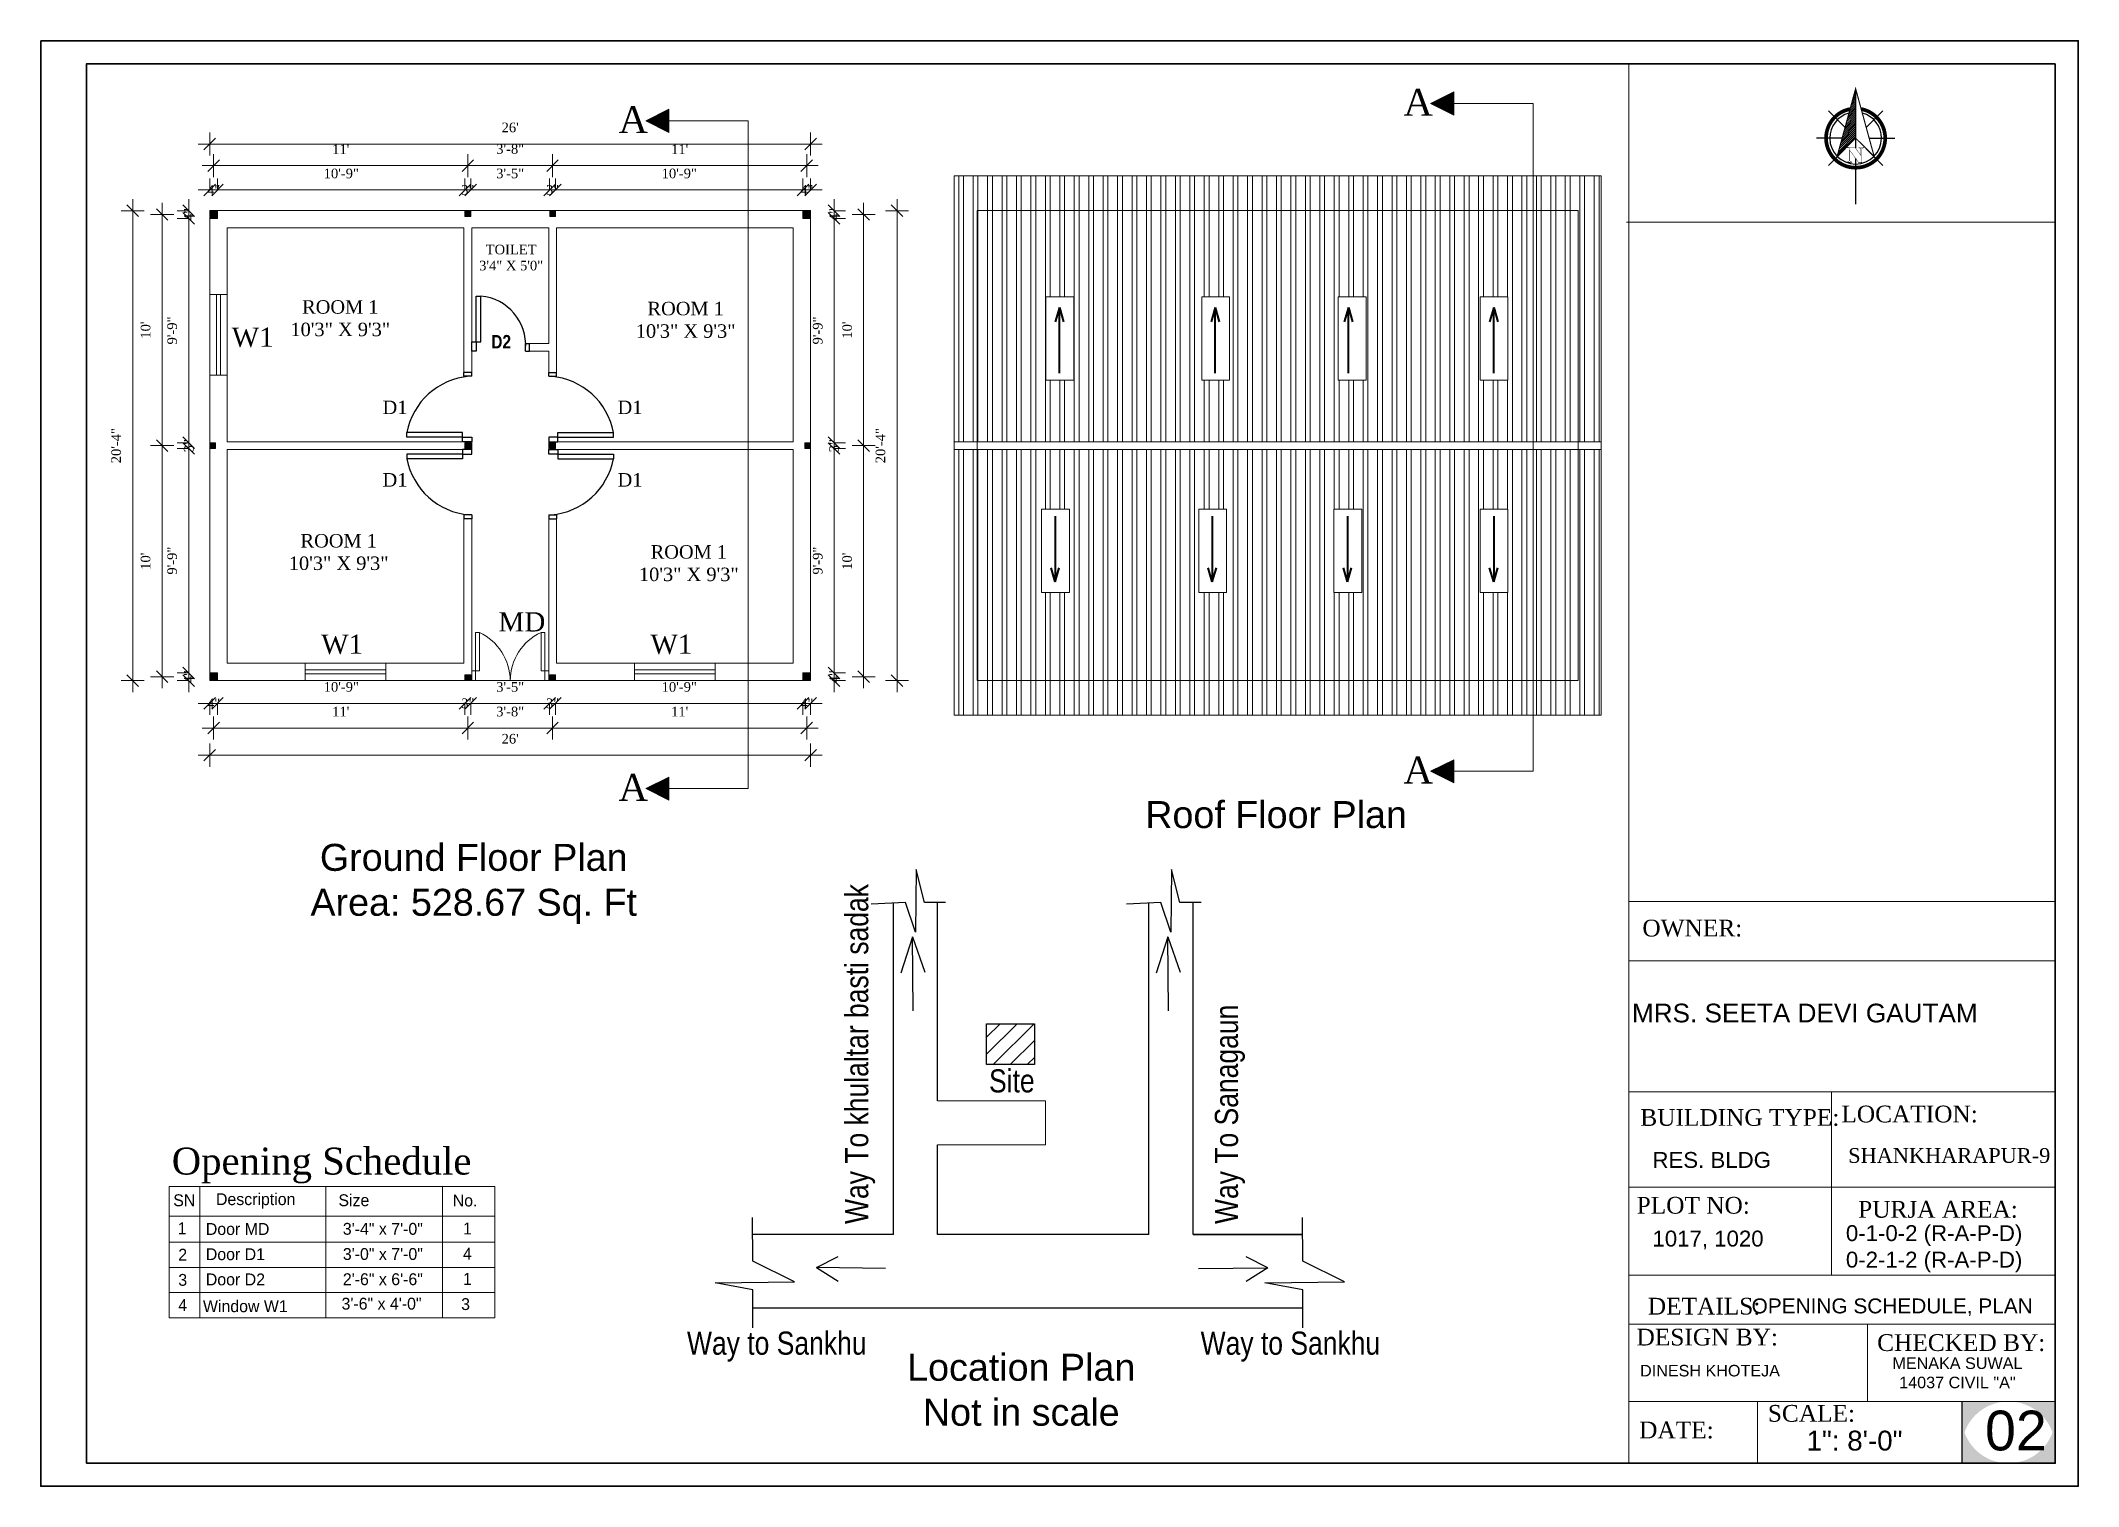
# Model space of a CAD drawing. Header units: inches. Extents: x 45643 to 78083, y -17830 to -3084.
# Drawn here: x 49179 to 50237, y -7072 to -6321 of the extents above; entities that cross this region are included whole.
import ezdxf

# ---------------------------------------------------------------- set-up
doc = ezdxf.new("R2010")
doc.units = ezdxf.units.IN
doc.header["$MEASUREMENT"] = 0
doc.linetypes.add('DASHED2', pattern=[0.375, 0.25, -0.125])
for name, color, linetype, lineweight in [('DIM_LINE', 165, 'Continuous', 15), ('door', 3, 'Continuous', 13), ('DW-SEC', 24, 'Continuous', 25), ('REBARS', 50, 'Continuous', 20), ('river', 7, 'DASHED2', 25), ('Siteplan', 7, 'Continuous', 30), ('steps', 253, 'Continuous', 20), ('Text', 7, 'Continuous', 9), ('truss', 1, 'Continuous', 25), ('WALL', 240, 'Continuous', 30), ('WALL - A', 1, 'Continuous', 40)]:
    doc.layers.add(name, color=color, linetype=linetype, lineweight=lineweight)
doc.layers.add('DIMENSION', color=5, linetype='Continuous')
doc.layers.add('DIMENTION', color=8, linetype='Continuous')
doc.layers.add('Normal Wall', color=7, linetype='Continuous', lineweight=35, true_color=0xffaf89)
doc.layers.add('Rear Wall', color=7, linetype='Continuous', lineweight=20, true_color=0xd4e480)
doc.styles.add('DIM', font='', dxfattribs={"height": 100})
doc.styles.get("Standard").update_dxf_attribs({"font": 'times.ttf'})
doc.styles.add('SwissBT', font='swiss.ttf', dxfattribs={"height": 12})
doc.styles.add('TIMES', font='FTLTLT.TTF')
doc.styles.get('DIM').set_extended_font_data('VNI-Helve-Condense')
doc.dimstyles.new('Copy of Standard', dxfattribs={"dimtxt": 5, "dimasz": 6, "dimexe": 6, "dimexo": 12, "dimgap": 6, "dimtad": 1, "dimdec": 0, "dimzin": 0, "dimdsep": 46, "dimlunit": 3, "dimtxsty": 'Standard', "dimblk": 'OBLIQUE', "dimcen": 0.09, "dimdle": 6, "dimclrd": 256, "dimclre": 256, "dimclrt": 256, "dimadec": 0, "dimazin": 0, "dimtfac": 1, "dimtdec": 0, "dimtix": 1, "dimtmove": 2, "dimatfit": 3, "dimfxl": 6, "dimfxlon": 1, "dimtolj": 1, "dimtzin": 0, "dimlwd": 13, "dimlwe": 13, "dimarcsym": 0})
pattern_1 = [(45, (-310064.48476, 22564.66751), (-0.08838834765, 0.08838834765), [])]
pattern_2 = [(90, (-310306.9025, 22564.6675), (-7.5, 0), []), (90, (-310304.4025, 22567.1675), (-7.5, 0), [])]

msp = doc.modelspace()

# ---------------------------------------------------------------- texts
at = {"color": 0}
for s, p in [('OWNER:', (50010.62, -6786.43)), ('LOCATION:', (50113.96, -6882.97))]:
    msp.add_text(s, height=8.704, dxfattribs=at).set_placement(p)
at = {"color": 7, "linetype": 'ByBlock', "lineweight": 5}
msp.add_text('Opening Schedule', height=14, dxfattribs=at).set_placement((49246.96, -6910.06))
for s, insert, char_height, width, attachment_point in [('A', (49886.55, -6346.3), 14, 26.5803, 1), ('A', (49478.99, -6355.3), 14, 26.5803, 1), ('W1', (49278.1, -6470.28), 10, 44.1664, 1), ('MD', (49416.62, -6618.08), 10, 44.1664, 1), ('W1', (49324.53, -6629.67), 10, 44.1664, 1), ('W1', (49495.53, -6629.67), 10, 44.1664, 1), ('A', (49886.55, -6693.04), 14, 26.5803, 1), ('A', (49478.99, -6702.04), 14, 26.5803, 1), ('{\\fArial CE|b0|i0|c0|p34;Roof\\fArial CE|b0|i0|c238|p34; Floor Plan}', (49820.41, -6723.25), 14, 235.547, 5), ('{\\fArial CE|b0|i0|c238|p34;Ground Floor Plan\\PArea: \\fArial CE|b0|i0|c0|p34;528.67\\fArial CE|b0|i0|c238|p34; Sq. Ft}', (49403.78, -6759.14), 14, 235.547, 5), ('{\\fArial CE|b0|i0|c0|p34;Location Plan\\PNot in scale}', (49688.09, -7021.89), 14, 235.547, 5)]:
    msp.add_mtext(s, dxfattribs=dict(at, insert=insert, char_height=char_height, width=width, attachment_point=attachment_point))
at = {"layer": 'steps', "color": 7, "lineweight": 5, "ltscale": 0.3, "style": 'TIMES'}
for s, height, p in [('SN', 6.169, (49247.74, -6926.48)), ('Description', 6.169, (49269.93, -6925.92)), ('Size', 6.169, (49333.52, -6926.48)), ('No.', 6.169, (49392.87, -6926.61)), ('1', 6.17, (49250.04, -6941.03)), ('Door MD', 6.169, (49264.67, -6941.41)), ('3\'-4" x 7\'-0"', 6.169, (49335.81, -6941.32)), ('1', 6.17, (49398.19, -6941.16)), ('2', 6.17, (49250.36, -6954.75)), ('Door D1', 6.169, (49264.67, -6954.49)), ('3\'-0" x 7\'-0"', 6.169, (49335.81, -6954.4)), ('4', 6.17, (49398.19, -6954.24)), ('3', 6.17, (49250.36, -6967.83)), ('Door D2', 6.169, (49264.67, -6967.58)), ('2\'-6" x 6\'-6"', 6.169, (49335.81, -6967.49)), ('1', 6.17, (49398.19, -6967.32)), ('4', 6.17, (49250.36, -6980.91)), ('Window W1', 6.169, (49263.18, -6981.5)), ('3\'-6" x 4\'-0"', 6.169, (49335.13, -6980.19)), ('3', 6.17, (49397.25, -6980.41))]:
    msp.add_text(s, height=height, dxfattribs=at).set_placement(p)
at = {"layer": 'steps', "color": 7, "ltscale": 0.3, "width": 55.268, "attachment_point": 2}
for s, insert, char_height in [('{\\fTimes New Roman|b0|i0|c0|p18;TOILET\\P3\'4" X 5\'0"}', (49423.2, -6427.25), 5), ('{\\fTimes New Roman|b0|i0|c0|p18;ROOM 1\\P10\'3" X 9\'3"}', (49334.48, -6456.08), 7), ('{\\fTimes New Roman|b0|i0|c0|p18;ROOM 1\\P10\'3" X 9\'3"}', (49513.82, -6456.91), 7), ('{\\fTechnic|b1|i0|c2|p2;D2}', (49418.02, -6474.15), 7), ('{\\fTimes New Roman|b0|i0|c0|p18;ROOM 1\\P10\'3" X 9\'3"}', (49333.65, -6577.48), 7), ('{\\fTimes New Roman|b0|i0|c0|p18;ROOM 1\\P10\'3" X 9\'3"}', (49515.47, -6583.26), 7)]:
    msp.add_mtext(s, dxfattribs=dict(at, insert=insert, char_height=char_height))
at = {"layer": 'steps', "color": 7, "ltscale": 0.3, "char_height": 7, "attachment_point": 2}
for insert in [(49362.9, -6508.21), (49484.94, -6508.21), (49362.9, -6545.85), (49484.94, -6545.85)]:
    msp.add_mtext_dynamic_manual_height_columns('{\\W1;D1}', width=18.6213, gutter_width=40, heights=[0], dxfattribs=dict(at, insert=insert))
at = {"layer": 'Text', "color": 0}
for s, height, p in [('OWNER:', 8.704, (50010.62, -6786.43)), ('LOCATION:', 8.704, (50113.96, -6882.97)), ('CHECKED BY:', 8.7044, (50132.53, -7001.66)), ('CHECKED BY:', 8.7044, (50132.53, -7001.66)), ('SCALE:', 8.704, (50075.76, -7038.4)), ('SCALE:', 8.704, (50075.76, -7038.4))]:
    msp.add_text(s, height=height, dxfattribs=at).set_placement(p)
at = {"layer": 'Text', "ltscale": 7, "char_height": 12, "width": 245.0767, "attachment_point": 1, "style": 'DIM'}
for s, insert, rotation in [('Way To khulaltar basti sadak', (49596.62, -6935.73), 90), ('Way To Sanagaun', (49788.63, -6935.73), 90), ('Site', (49671.36, -6855.41), 0.03075), ('Way to Sankhu', (49514.51, -6991.62), 0.03075), ('Way to Sankhu', (49781.23, -6991.62), 0.03075)]:
    msp.add_mtext(s, dxfattribs=dict(at, insert=insert, rotation=rotation))
at = {"layer": 'Text', "color": 0, "linetype": 'ByBlock', "style": 'SwissBT'}
for s, insert, char_height, width, attachment_point in [('MRS. SEETA DEVI GAUTAM', (50094.96, -6821.33), 9.72, 217.5111, 2), ('OPENING SCHEDULE, PLAN', (50067.34, -6974.39), 7.7396, 268.5322, 1), ('DINESH KHOTEJA', (50009.41, -7008.88), 6, 201.5276, 1), ('MENAKA SUWAL\\P14037 CIVIL "A"', (50174.21, -7005.01), 6, 88.5492, 2)]:
    msp.add_mtext(s, dxfattribs=dict(at, insert=insert, char_height=char_height, width=width, attachment_point=attachment_point))
at = {"layer": 'Text', "color": 0, "attachment_point": 1}
for s, insert, char_height, width in [('BUILDING TYPE:', (50009.54, -6876.05), 8.7044, 148.5551), ('BUILDING TYPE:', (50009.54, -6876.05), 8.7044, 148.5551), ('PLOT NO: ', (50007.64, -6921.66), 8.704, 138.0271), ('PLOT NO: ', (50007.64, -6921.66), 8.704, 138.0271), ('PURJA AREA:', (50122.65, -6923.77), 8.7044, 197.5821), ('PURJA AREA:', (50122.65, -6923.77), 8.7044, 197.5821), ('DETAILS: ', (50013.45, -6974.05), 8.704, 138.0271), ('DESIGN BY:', (50007.6, -6990.1), 8.704, 138.0271), ('DESIGN BY:', (50007.6, -6990.1), 8.704, 138.0271), ('DATE:', (50008.95, -7038.33), 8.704, 34.8177)]:
    msp.add_mtext(s, dxfattribs=dict(at, insert=insert, char_height=char_height, width=width))
at = {"layer": 'Text', "color": 0, "linetype": 'ByBlock', "insert": (50117.49, -6896.32), "char_height": 7.6711, "attachment_point": 1}
msp.add_mtext_dynamic_manual_height_columns('SHANKHARAPUR-9', width=381.0351, gutter_width=1.53, heights=[0], dxfattribs=at)
at = {"layer": 'Text', "color": 0, "style": 'SwissBT'}
for s, insert, char_height, width, attachment_point in [('RES. BLDG', (50015.85, -6898.35), 8.256, 163.2142, 1), ('RES. BLDG', (50015.85, -6898.35), 8.256, 163.2142, 1), ('1017, 1020', (50015.85, -6939.17), 8.256, 163.2142, 1), ('0-1-0-2 (R-A-P-D)\\P0-2-1-2 (R-A-P-D)', (50162.11, -6936.34), 8.2555, 163.2142, 2), ('02', (50188.53, -7032.63), 20.639, 20.1585, 1)]:
    msp.add_mtext(s, dxfattribs=dict(at, insert=insert, char_height=char_height, width=width, attachment_point=attachment_point))
at = {"layer": 'Text', "color": 0, "ltscale": 0.5, "insert": (50095.84, -7043.04), "char_height": 10.319, "width": 127.5344, "attachment_point": 1, "style": 'SwissBT'}
msp.add_mtext('1": 8\'-0"', dxfattribs=at)
msp.add_mtext('1": 8\'-0"', dxfattribs=at)

# ---------------------------------------------------------------- blocks, each defined once
blk = doc.blocks.new('*X798')
at = {"color": 0}
for p, q in [((145.96, -414.6), (147.62, -412.94)), ((146.16, -413.87), (147.62, -412.41)), ((146.36, -413.14), (147.62, -411.88)), ((146.55, -412.41), (147.62, -411.35)), ((146.75, -411.68), (147.62, -410.82)), ((146.95, -410.95), (147.62, -410.29)), ((147.15, -410.22), (147.62, -409.76)), ((147.35, -409.49), (147.62, -409.23)), ((147.55, -408.76), (147.62, -408.7)), ((143.76, -422.63), (147.62, -418.77)), ((143.96, -421.9), (147.62, -418.24)), ((144.16, -421.17), (147.62, -417.71)), ((144.36, -420.44), (147.62, -417.18)), ((144.56, -419.71), (147.62, -416.65)), ((144.76, -418.98), (147.62, -416.12)), ((144.96, -418.25), (147.62, -415.59)), ((145.16, -417.52), (147.62, -415.06)), ((145.36, -416.79), (147.62, -414.53)), ((145.56, -416.06), (147.62, -414)), ((145.76, -415.33), (147.62, -413.47)), ((142.76, -426.28), (147.62, -421.42)), ((142.96, -425.55), (147.62, -420.89)), ((143.16, -424.82), (147.62, -420.36)), ((143.36, -424.09), (147.62, -419.83)), ((143.56, -423.36), (147.62, -419.3))]:
    blk.add_line(p, q, dxfattribs=at)
blk = doc.blocks.new('NORTH_15')
for p, q in [((-2.87, 2.87), (-7.37, 7.37)), ((0, 3.66), (0, 10.62)), ((2.87, 2.87), (7.37, 7.37)), ((-13.37, 0), (2.72, 0)), ((5.49, 0), (17.83, 0)), ((-2.87, -2.87), (-7.37, -7.37)), ((0, -3.66), (0, -10.62)), ((2.87, -2.87), (7.37, -7.37))]:
    blk.add_line(p, q)
at = {"const_width": 1}
for points in [[(0, -8, 1), (0, 8, 0.359415), (-7.86, 1.52, 1)], [(-7.86, -1.52, 0.359415), (0, -8, 1)]]:
    blk.add_lwpolyline(points, format="xyb", dxfattribs=at)
for points, const_width in [([(4.96, -5.01), (-13.37, 0), (4.9, 5), (0, 0), (4.96, -5.01)], 0.3), ([(5.93, -1.55), (6, -1.55), (6.07, -1.54), (6.13, -1.53), (6.17, -1.52), (6.22, -1.51), (6.26, -1.49), (6.28, -1.47), (6.3, -1.45), (6.32, -1.42), (6.33, -1.39), (6.35, -1.34), (6.36, -1.29), (6.37, -1.23), (6.38, -1.16), (6.38, -1.08), (6.38, -1), (6.54, -1), (6.54, -2.34), (6.38, -2.34), (6.38, -2.3), (6.38, -2.23), (6.38, -2.16), (6.37, -2.09), (6.36, -2.04), (6.35, -1.99), (6.33, -1.95), (6.32, -1.91), (6.3, -1.88), (6.28, -1.86), (6.26, -1.83), (6.22, -1.81), (6.18, -1.8), (6.13, -1.78), (6.07, -1.77), (6.01, -1.76), (5.95, -1.76), (2.66, -1.76), (2.66, -2.34), (2.5, -2.34), (2.5, -0.16), (4.71, 1.44), (3.14, 1.44), (3.07, 1.44), (3, 1.43), (2.94, 1.42), (2.89, 1.41), (2.85, 1.4), (2.81, 1.38), (2.78, 1.36), (2.76, 1.34), (2.74, 1.31), (2.72, 1.27), (2.7, 1.22), (2.69, 1.17), (2.68, 1.11), (2.67, 1.04), (2.66, 0.97), (2.66, 0.89), (2.66, 0.87), (2.5, 0.87), (2.5, 2.21), (2.66, 2.21), (2.66, 2.17), (2.66, 2.09), (2.67, 2.03), (2.68, 1.97), (2.69, 1.91), (2.7, 1.86), (2.71, 1.82), (2.73, 1.78), (2.75, 1.76), (2.77, 1.74), (2.8, 1.72), (2.85, 1.7), (2.89, 1.68), (2.94, 1.67), (3, 1.66), (3.07, 1.66), (3.14, 1.66), (6.54, 1.66), (6.54, 0.75), (3.33, -1.55), (5.93, -1.55), (5.93, -1.55)], 0.1)]:
    blk.add_lwpolyline(points, dxfattribs=dict(const_width=const_width))
for start, end in [(90, 164.973), (270, 90), (195.027, 270)]:
    blk.add_arc((0, 0), 7, start, end)
at = {"rotation": 90}
blk.add_blockref('*X798', (-421.89, -147.62), dxfattribs=at)
blk = doc.blocks.new('A$C0BDB7EE9')
at = {"layer": 'Siteplan', "xscale": 2.999999999999779, "yscale": 2.999999999999779, "zscale": 2.999999999999779, "rotation": 247.8612575918487}
blk.add_blockref('NORTH_15', (20.2, 49.5), dxfattribs=at)
blk = doc.blocks.new('A$C327B4BBD')
at = {"layer": 'DIMENTION', "ltscale": 0.3, "xscale": 1.171875000000082, "yscale": 1.171875000000082, "zscale": 1.171875000000082, "rotation": 112.1387424081494}
blk.add_blockref('A$C0BDB7EE9', (16.1, 0), dxfattribs=at)
blk = doc.blocks.new('_Oblique')
at = {"color": 0, "linetype": 'ByBlock', "lineweight": -2}
blk.add_line((-0.5, -0.5), (0.5, 0.5), dxfattribs=at)
blk = doc.blocks.new('*D1196')
at = {"layer": 'Defpoints', "color": 0, "ltscale": 0.3, "transparency": 16777216}
for p in [(49270.7, -6398.8), (49266.7, -6409.6), (49270.7, -6409.6)]:
    blk.add_point(p, dxfattribs=at)
at = {"layer": 'steps', "lineweight": 13, "ltscale": 0.3, "transparency": 16777216}
for p, q in [((49266.7, -6398.8), (49260.7, -6398.8)), ((49266.7, -6398.8), (49266.7, -6392.8)), ((49266.7, -6398.8), (49270.7, -6398.8)), ((49270.7, -6398.8), (49270.7, -6392.8)), ((49270.7, -6398.8), (49276.7, -6398.8))]:
    blk.add_line(p, q, dxfattribs=at)
at = {"layer": 'steps', "lineweight": 13, "ltscale": 0.3, "transparency": 16777216, "xscale": 6, "yscale": 6, "zscale": 6}
blk.add_blockref('_Oblique', (49266.7, -6398.8), dxfattribs=at)
at = {"layer": 'steps', "lineweight": 13, "ltscale": 0.3, "transparency": 16777216, "xscale": 6, "yscale": 6, "zscale": 6, "rotation": 180}
blk.add_blockref('_Oblique', (49270.7, -6398.8), dxfattribs=at)
at = {"layer": 'steps', "ltscale": 0.3, "transparency": 16777216, "insert": (49268.7, -6398.8), "char_height": 5, "attachment_point": 5}
blk.add_mtext('\\A1;4"', dxfattribs=at)
blk = doc.blocks.new('*D1197')
at = {"layer": 'Defpoints', "color": 0, "ltscale": 0.5, "transparency": 16777216}
for p in [(49399.2, -6398.8), (49270.7, -6409.6), (49399.2, -6409.6)]:
    blk.add_point(p, dxfattribs=at)
at = {"layer": 'steps', "lineweight": 13, "ltscale": 0.5, "transparency": 16777216}
for p, q in [((49264.7, -6398.8), (49405.2, -6398.8)), ((49270.7, -6398.8), (49270.7, -6392.8)), ((49399.2, -6398.8), (49399.2, -6392.8))]:
    blk.add_line(p, q, dxfattribs=at)
at = {"layer": 'steps', "lineweight": 13, "ltscale": 0.5, "transparency": 16777216, "xscale": 6, "yscale": 6, "zscale": 6, "rotation": 180}
blk.add_blockref('_Oblique', (49270.7, -6398.8), dxfattribs=at)
at = {"layer": 'steps', "lineweight": 13, "ltscale": 0.5, "transparency": 16777216, "xscale": 6, "yscale": 6, "zscale": 6}
blk.add_blockref('_Oblique', (49399.2, -6398.8), dxfattribs=at)
at = {"layer": 'steps', "ltscale": 0.5, "transparency": 16777216, "insert": (49335, -6390.3), "char_height": 5, "attachment_point": 5}
blk.add_mtext('\\A1;10\'-9"', dxfattribs=at)
blk = doc.blocks.new('*D1198')
at = {"layer": 'Defpoints', "color": 0, "ltscale": 0.5, "transparency": 16777216}
for p in [(49402.2, -6398.8), (49399.2, -6409.6), (49402.2, -6409.6)]:
    blk.add_point(p, dxfattribs=at)
at = {"layer": 'steps', "lineweight": 13, "ltscale": 0.5, "transparency": 16777216}
for p, q in [((49399.2, -6398.8), (49393.2, -6398.8)), ((49399.2, -6398.8), (49399.2, -6392.8)), ((49399.2, -6398.8), (49402.2, -6398.8)), ((49402.2, -6398.8), (49402.2, -6392.8)), ((49402.2, -6398.8), (49408.2, -6398.8))]:
    blk.add_line(p, q, dxfattribs=at)
at = {"layer": 'steps', "lineweight": 13, "ltscale": 0.5, "transparency": 16777216, "xscale": 6, "yscale": 6, "zscale": 6}
blk.add_blockref('_Oblique', (49399.2, -6398.8), dxfattribs=at)
at = {"layer": 'steps', "lineweight": 13, "ltscale": 0.5, "transparency": 16777216, "xscale": 6, "yscale": 6, "zscale": 6, "rotation": 180}
blk.add_blockref('_Oblique', (49402.2, -6398.8), dxfattribs=at)
at = {"layer": 'steps', "ltscale": 0.5, "transparency": 16777216, "insert": (49400.7, -6398.8), "char_height": 5, "attachment_point": 5}
blk.add_mtext('\\A1;3"', dxfattribs=at)
blk = doc.blocks.new('*D1199')
at = {"layer": 'Defpoints', "color": 0, "ltscale": 0.5, "transparency": 16777216}
for p in [(49443.2, -6398.8), (49402.2, -6409.6), (49443.2, -6409.6)]:
    blk.add_point(p, dxfattribs=at)
at = {"layer": 'steps', "lineweight": 13, "ltscale": 0.5, "transparency": 16777216}
for p, q in [((49396.2, -6398.8), (49449.2, -6398.8)), ((49402.2, -6398.8), (49402.2, -6392.8)), ((49443.2, -6398.8), (49443.2, -6392.8))]:
    blk.add_line(p, q, dxfattribs=at)
at = {"layer": 'steps', "lineweight": 13, "ltscale": 0.5, "transparency": 16777216, "xscale": 6, "yscale": 6, "zscale": 6, "rotation": 180}
blk.add_blockref('_Oblique', (49402.2, -6398.8), dxfattribs=at)
at = {"layer": 'steps', "lineweight": 13, "ltscale": 0.5, "transparency": 16777216, "xscale": 6, "yscale": 6, "zscale": 6}
blk.add_blockref('_Oblique', (49443.2, -6398.8), dxfattribs=at)
at = {"layer": 'steps', "ltscale": 0.5, "transparency": 16777216, "insert": (49422.7, -6390.3), "char_height": 5, "attachment_point": 5}
blk.add_mtext('\\A1;3\'-5"', dxfattribs=at)
blk = doc.blocks.new('*D1200')
at = {"layer": 'Defpoints', "color": 0, "ltscale": 0.5, "transparency": 16777216}
for p in [(49446.2, -6398.8), (49443.2, -6409.6), (49446.2, -6409.6)]:
    blk.add_point(p, dxfattribs=at)
at = {"layer": 'steps', "lineweight": 13, "ltscale": 0.5, "transparency": 16777216}
for p, q in [((49443.2, -6398.8), (49437.2, -6398.8)), ((49443.2, -6398.8), (49443.2, -6392.8)), ((49443.2, -6398.8), (49446.2, -6398.8)), ((49446.2, -6398.8), (49446.2, -6392.8)), ((49446.2, -6398.8), (49452.2, -6398.8))]:
    blk.add_line(p, q, dxfattribs=at)
at = {"layer": 'steps', "lineweight": 13, "ltscale": 0.5, "transparency": 16777216, "xscale": 6, "yscale": 6, "zscale": 6}
blk.add_blockref('_Oblique', (49443.2, -6398.8), dxfattribs=at)
at = {"layer": 'steps', "lineweight": 13, "ltscale": 0.5, "transparency": 16777216, "xscale": 6, "yscale": 6, "zscale": 6, "rotation": 180}
blk.add_blockref('_Oblique', (49446.2, -6398.8), dxfattribs=at)
at = {"layer": 'steps', "ltscale": 0.5, "transparency": 16777216, "insert": (49444.7, -6398.8), "char_height": 5, "attachment_point": 5}
blk.add_mtext('\\A1;3"', dxfattribs=at)
blk = doc.blocks.new('*D1201')
at = {"layer": 'Defpoints', "color": 0, "ltscale": 0.5, "transparency": 16777216}
for p in [(49574.7, -6398.8), (49446.2, -6409.6), (49574.7, -6409.6)]:
    blk.add_point(p, dxfattribs=at)
at = {"layer": 'steps', "lineweight": 13, "ltscale": 0.5, "transparency": 16777216}
for p, q in [((49440.2, -6398.8), (49580.7, -6398.8)), ((49446.2, -6398.8), (49446.2, -6392.8)), ((49574.7, -6398.8), (49574.7, -6392.8))]:
    blk.add_line(p, q, dxfattribs=at)
at = {"layer": 'steps', "lineweight": 13, "ltscale": 0.5, "transparency": 16777216, "xscale": 6, "yscale": 6, "zscale": 6, "rotation": 180}
blk.add_blockref('_Oblique', (49446.2, -6398.8), dxfattribs=at)
at = {"layer": 'steps', "lineweight": 13, "ltscale": 0.5, "transparency": 16777216, "xscale": 6, "yscale": 6, "zscale": 6}
blk.add_blockref('_Oblique', (49574.7, -6398.8), dxfattribs=at)
at = {"layer": 'steps', "ltscale": 0.5, "transparency": 16777216, "insert": (49510.5, -6390.3), "char_height": 5, "attachment_point": 5}
blk.add_mtext('\\A1;10\'-9"', dxfattribs=at)
blk = doc.blocks.new('*D1202')
at = {"layer": 'Defpoints', "color": 0, "ltscale": 0.5, "transparency": 16777216}
for p in [(49578.7, -6398.8), (49574.7, -6409.6), (49578.7, -6409.6)]:
    blk.add_point(p, dxfattribs=at)
at = {"layer": 'steps', "lineweight": 13, "ltscale": 0.5, "transparency": 16777216}
for p, q in [((49574.7, -6398.8), (49568.7, -6398.8)), ((49574.7, -6398.8), (49574.7, -6392.8)), ((49574.7, -6398.8), (49578.7, -6398.8)), ((49578.7, -6398.8), (49578.7, -6392.8)), ((49578.7, -6398.8), (49584.7, -6398.8))]:
    blk.add_line(p, q, dxfattribs=at)
at = {"layer": 'steps', "lineweight": 13, "ltscale": 0.5, "transparency": 16777216, "xscale": 6, "yscale": 6, "zscale": 6}
blk.add_blockref('_Oblique', (49574.7, -6398.8), dxfattribs=at)
at = {"layer": 'steps', "lineweight": 13, "ltscale": 0.5, "transparency": 16777216, "xscale": 6, "yscale": 6, "zscale": 6, "rotation": 180}
blk.add_blockref('_Oblique', (49578.7, -6398.8), dxfattribs=at)
at = {"layer": 'steps', "ltscale": 0.5, "transparency": 16777216, "insert": (49576.7, -6398.8), "char_height": 5, "attachment_point": 5}
blk.add_mtext('\\A1;4"', dxfattribs=at)
blk = doc.blocks.new('*D1203')
at = {"layer": 'Defpoints', "color": 0, "ltscale": 0.5, "transparency": 16777216}
for p in [(49400.7, -6386.2), (49400.7, -6411.1), (49268.7, -6411.6)]:
    blk.add_point(p, dxfattribs=at)
at = {"layer": 'steps', "lineweight": 13, "ltscale": 0.5, "transparency": 16777216}
for p, q in [((49262.7, -6386.2), (49406.7, -6386.2)), ((49268.7, -6392.2), (49268.7, -6380.2)), ((49400.7, -6392.2), (49400.7, -6380.2))]:
    blk.add_line(p, q, dxfattribs=at)
at = {"layer": 'steps', "lineweight": 13, "ltscale": 0.5, "transparency": 16777216, "xscale": 6, "yscale": 6, "zscale": 6, "rotation": 180}
blk.add_blockref('_Oblique', (49268.7, -6386.2), dxfattribs=at)
at = {"layer": 'steps', "lineweight": 13, "ltscale": 0.5, "transparency": 16777216, "xscale": 6, "yscale": 6, "zscale": 6}
blk.add_blockref('_Oblique', (49400.7, -6386.2), dxfattribs=at)
at = {"layer": 'steps', "ltscale": 0.5, "transparency": 16777216, "insert": (49334.7, -6377.7), "char_height": 5, "attachment_point": 5}
blk.add_mtext("\\A1;11'", dxfattribs=at)
blk = doc.blocks.new('*D1204')
at = {"layer": 'Defpoints', "color": 0, "ltscale": 0.5, "transparency": 16777216}
for p in [(49444.7, -6386.2), (49400.7, -6411.1), (49444.7, -6411.1)]:
    blk.add_point(p, dxfattribs=at)
at = {"layer": 'steps', "lineweight": 13, "ltscale": 0.5, "transparency": 16777216}
for p, q in [((49394.7, -6386.2), (49450.7, -6386.2)), ((49400.7, -6392.2), (49400.7, -6380.2)), ((49444.7, -6392.2), (49444.7, -6380.2))]:
    blk.add_line(p, q, dxfattribs=at)
at = {"layer": 'steps', "lineweight": 13, "ltscale": 0.5, "transparency": 16777216, "xscale": 6, "yscale": 6, "zscale": 6, "rotation": 180}
blk.add_blockref('_Oblique', (49400.7, -6386.2), dxfattribs=at)
at = {"layer": 'steps', "lineweight": 13, "ltscale": 0.5, "transparency": 16777216, "xscale": 6, "yscale": 6, "zscale": 6}
blk.add_blockref('_Oblique', (49444.7, -6386.2), dxfattribs=at)
at = {"layer": 'steps', "ltscale": 0.5, "transparency": 16777216, "insert": (49422.7, -6377.6), "char_height": 5, "attachment_point": 5}
blk.add_mtext('\\A1;3\'-8"', dxfattribs=at)
blk = doc.blocks.new('*D1205')
at = {"layer": 'Defpoints', "color": 0, "ltscale": 0.5, "transparency": 16777216}
for p in [(49576.7, -6386.2), (49444.7, -6411.1), (49576.7, -6411.6)]:
    blk.add_point(p, dxfattribs=at)
at = {"layer": 'steps', "lineweight": 13, "ltscale": 0.5, "transparency": 16777216}
for p, q in [((49438.7, -6386.2), (49582.7, -6386.2)), ((49444.7, -6392.2), (49444.7, -6380.2)), ((49576.7, -6392.2), (49576.7, -6380.2))]:
    blk.add_line(p, q, dxfattribs=at)
at = {"layer": 'steps', "lineweight": 13, "ltscale": 0.5, "transparency": 16777216, "xscale": 6, "yscale": 6, "zscale": 6, "rotation": 180}
blk.add_blockref('_Oblique', (49444.7, -6386.2), dxfattribs=at)
at = {"layer": 'steps', "lineweight": 13, "ltscale": 0.5, "transparency": 16777216, "xscale": 6, "yscale": 6, "zscale": 6}
blk.add_blockref('_Oblique', (49576.7, -6386.2), dxfattribs=at)
at = {"layer": 'steps', "ltscale": 0.5, "transparency": 16777216, "insert": (49510.7, -6377.7), "char_height": 5, "attachment_point": 5}
blk.add_mtext("\\A1;11'", dxfattribs=at)
blk = doc.blocks.new('*D1206')
at = {"layer": 'Defpoints', "color": 0, "ltscale": 0.5, "transparency": 16777216}
for p in [(49578.7, -6375), (49266.7, -6409.6), (49578.7, -6409.6)]:
    blk.add_point(p, dxfattribs=at)
at = {"layer": 'steps', "lineweight": 13, "ltscale": 0.5, "transparency": 16777216}
for p, q in [((49266.7, -6381), (49266.7, -6369)), ((49578.7, -6381), (49578.7, -6369)), ((49260.7, -6375), (49584.7, -6375))]:
    blk.add_line(p, q, dxfattribs=at)
at = {"layer": 'steps', "lineweight": 13, "ltscale": 0.5, "transparency": 16777216, "xscale": 6, "yscale": 6, "zscale": 6, "rotation": 180}
blk.add_blockref('_Oblique', (49266.7, -6375), dxfattribs=at)
at = {"layer": 'steps', "lineweight": 13, "ltscale": 0.5, "transparency": 16777216, "xscale": 6, "yscale": 6, "zscale": 6}
blk.add_blockref('_Oblique', (49578.7, -6375), dxfattribs=at)
at = {"layer": 'steps', "ltscale": 0.5, "transparency": 16777216, "insert": (49422.7, -6366.4), "char_height": 5, "attachment_point": 5}
blk.add_mtext("\\A1;26'", dxfattribs=at)
blk = doc.blocks.new('*D1207')
at = {"layer": 'Defpoints', "color": 0, "ltscale": 0.5, "transparency": 16777216}
for p in [(49266.7, -6653.6), (49270.7, -6653.6), (49270.7, -6665.4)]:
    blk.add_point(p, dxfattribs=at)
at = {"layer": 'steps', "lineweight": 13, "ltscale": 0.5, "transparency": 16777216}
for p, q in [((49266.7, -6665.4), (49260.7, -6665.4)), ((49266.7, -6665.4), (49266.7, -6671.4)), ((49266.7, -6665.4), (49270.7, -6665.4)), ((49270.7, -6665.4), (49270.7, -6671.4)), ((49270.7, -6665.4), (49276.7, -6665.4))]:
    blk.add_line(p, q, dxfattribs=at)
at = {"layer": 'steps', "lineweight": 13, "ltscale": 0.5, "transparency": 16777216, "xscale": 6, "yscale": 6, "zscale": 6}
blk.add_blockref('_Oblique', (49266.7, -6665.4), dxfattribs=at)
at = {"layer": 'steps', "lineweight": 13, "ltscale": 0.5, "transparency": 16777216, "xscale": 6, "yscale": 6, "zscale": 6, "rotation": 180}
blk.add_blockref('_Oblique', (49270.7, -6665.4), dxfattribs=at)
at = {"layer": 'steps', "ltscale": 0.5, "transparency": 16777216, "insert": (49268.7, -6665.4), "char_height": 5, "attachment_point": 5}
blk.add_mtext('\\A1;4"', dxfattribs=at)
blk = doc.blocks.new('*D1208')
at = {"layer": 'Defpoints', "color": 0, "ltscale": 0.5, "transparency": 16777216}
for p in [(49270.7, -6653.6), (49399.2, -6653.6), (49399.2, -6665.4)]:
    blk.add_point(p, dxfattribs=at)
at = {"layer": 'steps', "lineweight": 13, "ltscale": 0.5, "transparency": 16777216}
for p, q in [((49264.7, -6665.4), (49405.2, -6665.4)), ((49270.7, -6665.4), (49270.7, -6671.4)), ((49399.2, -6665.4), (49399.2, -6671.4))]:
    blk.add_line(p, q, dxfattribs=at)
at = {"layer": 'steps', "lineweight": 13, "ltscale": 0.5, "transparency": 16777216, "xscale": 6, "yscale": 6, "zscale": 6, "rotation": 180}
blk.add_blockref('_Oblique', (49270.7, -6665.4), dxfattribs=at)
at = {"layer": 'steps', "lineweight": 13, "ltscale": 0.5, "transparency": 16777216, "xscale": 6, "yscale": 6, "zscale": 6}
blk.add_blockref('_Oblique', (49399.2, -6665.4), dxfattribs=at)
at = {"layer": 'steps', "ltscale": 0.5, "transparency": 16777216, "insert": (49335, -6656.9), "char_height": 5, "attachment_point": 5}
blk.add_mtext('\\A1;10\'-9"', dxfattribs=at)
blk = doc.blocks.new('*D1209')
at = {"layer": 'Defpoints', "color": 0, "ltscale": 0.5, "transparency": 16777216}
for p in [(49399.2, -6653.6), (49402.2, -6653.6), (49402.2, -6665.4)]:
    blk.add_point(p, dxfattribs=at)
at = {"layer": 'steps', "lineweight": 13, "ltscale": 0.5, "transparency": 16777216}
for p, q in [((49399.2, -6665.4), (49393.2, -6665.4)), ((49399.2, -6665.4), (49399.2, -6671.4)), ((49399.2, -6665.4), (49402.2, -6665.4)), ((49402.2, -6665.4), (49402.2, -6671.4)), ((49402.2, -6665.4), (49408.2, -6665.4))]:
    blk.add_line(p, q, dxfattribs=at)
at = {"layer": 'steps', "lineweight": 13, "ltscale": 0.5, "transparency": 16777216, "xscale": 6, "yscale": 6, "zscale": 6}
blk.add_blockref('_Oblique', (49399.2, -6665.4), dxfattribs=at)
at = {"layer": 'steps', "lineweight": 13, "ltscale": 0.5, "transparency": 16777216, "xscale": 6, "yscale": 6, "zscale": 6, "rotation": 180}
blk.add_blockref('_Oblique', (49402.2, -6665.4), dxfattribs=at)
at = {"layer": 'steps', "ltscale": 0.5, "transparency": 16777216, "insert": (49400.7, -6665.4), "char_height": 5, "attachment_point": 5}
blk.add_mtext('\\A1;3"', dxfattribs=at)
blk = doc.blocks.new('*D1210')
at = {"layer": 'Defpoints', "color": 0, "ltscale": 0.5, "transparency": 16777216}
for p in [(49402.2, -6653.6), (49443.2, -6653.6), (49443.2, -6665.4)]:
    blk.add_point(p, dxfattribs=at)
at = {"layer": 'steps', "lineweight": 13, "ltscale": 0.5, "transparency": 16777216}
for p, q in [((49396.2, -6665.4), (49449.2, -6665.4)), ((49402.2, -6665.4), (49402.2, -6671.4)), ((49443.2, -6665.4), (49443.2, -6671.4))]:
    blk.add_line(p, q, dxfattribs=at)
at = {"layer": 'steps', "lineweight": 13, "ltscale": 0.5, "transparency": 16777216, "xscale": 6, "yscale": 6, "zscale": 6, "rotation": 180}
blk.add_blockref('_Oblique', (49402.2, -6665.4), dxfattribs=at)
at = {"layer": 'steps', "lineweight": 13, "ltscale": 0.5, "transparency": 16777216, "xscale": 6, "yscale": 6, "zscale": 6}
blk.add_blockref('_Oblique', (49443.2, -6665.4), dxfattribs=at)
at = {"layer": 'steps', "ltscale": 0.5, "transparency": 16777216, "insert": (49422.7, -6656.9), "char_height": 5, "attachment_point": 5}
blk.add_mtext('\\A1;3\'-5"', dxfattribs=at)
blk = doc.blocks.new('*D1211')
at = {"layer": 'Defpoints', "color": 0, "ltscale": 0.5, "transparency": 16777216}
for p in [(49443.2, -6653.6), (49446.2, -6653.6), (49446.2, -6665.4)]:
    blk.add_point(p, dxfattribs=at)
at = {"layer": 'steps', "lineweight": 13, "ltscale": 0.5, "transparency": 16777216}
for p, q in [((49443.2, -6665.4), (49437.2, -6665.4)), ((49443.2, -6665.4), (49443.2, -6671.4)), ((49443.2, -6665.4), (49446.2, -6665.4)), ((49446.2, -6665.4), (49446.2, -6671.4)), ((49446.2, -6665.4), (49452.2, -6665.4))]:
    blk.add_line(p, q, dxfattribs=at)
at = {"layer": 'steps', "lineweight": 13, "ltscale": 0.5, "transparency": 16777216, "xscale": 6, "yscale": 6, "zscale": 6}
blk.add_blockref('_Oblique', (49443.2, -6665.4), dxfattribs=at)
at = {"layer": 'steps', "lineweight": 13, "ltscale": 0.5, "transparency": 16777216, "xscale": 6, "yscale": 6, "zscale": 6, "rotation": 180}
blk.add_blockref('_Oblique', (49446.2, -6665.4), dxfattribs=at)
at = {"layer": 'steps', "ltscale": 0.5, "transparency": 16777216, "insert": (49444.7, -6665.4), "char_height": 5, "attachment_point": 5}
blk.add_mtext('\\A1;3"', dxfattribs=at)
blk = doc.blocks.new('*D1212')
at = {"layer": 'Defpoints', "color": 0, "ltscale": 0.5, "transparency": 16777216}
for p in [(49446.2, -6653.6), (49574.7, -6653.6), (49574.7, -6665.4)]:
    blk.add_point(p, dxfattribs=at)
at = {"layer": 'steps', "lineweight": 13, "ltscale": 0.5, "transparency": 16777216}
for p, q in [((49440.2, -6665.4), (49580.7, -6665.4)), ((49446.2, -6665.4), (49446.2, -6671.4)), ((49574.7, -6665.4), (49574.7, -6671.4))]:
    blk.add_line(p, q, dxfattribs=at)
at = {"layer": 'steps', "lineweight": 13, "ltscale": 0.5, "transparency": 16777216, "xscale": 6, "yscale": 6, "zscale": 6, "rotation": 180}
blk.add_blockref('_Oblique', (49446.2, -6665.4), dxfattribs=at)
at = {"layer": 'steps', "lineweight": 13, "ltscale": 0.5, "transparency": 16777216, "xscale": 6, "yscale": 6, "zscale": 6}
blk.add_blockref('_Oblique', (49574.7, -6665.4), dxfattribs=at)
at = {"layer": 'steps', "ltscale": 0.5, "transparency": 16777216, "insert": (49510.5, -6656.9), "char_height": 5, "attachment_point": 5}
blk.add_mtext('\\A1;10\'-9"', dxfattribs=at)
blk = doc.blocks.new('*D1213')
at = {"layer": 'Defpoints', "color": 0, "ltscale": 0.5, "transparency": 16777216}
for p in [(49574.7, -6653.6), (49578.7, -6653.6), (49578.7, -6665.4)]:
    blk.add_point(p, dxfattribs=at)
at = {"layer": 'steps', "lineweight": 13, "ltscale": 0.5, "transparency": 16777216}
for p, q in [((49574.7, -6665.4), (49568.7, -6665.4)), ((49574.7, -6665.4), (49574.7, -6671.4)), ((49574.7, -6665.4), (49578.7, -6665.4)), ((49578.7, -6665.4), (49578.7, -6671.4)), ((49578.7, -6665.4), (49584.7, -6665.4))]:
    blk.add_line(p, q, dxfattribs=at)
at = {"layer": 'steps', "lineweight": 13, "ltscale": 0.5, "transparency": 16777216, "xscale": 6, "yscale": 6, "zscale": 6}
blk.add_blockref('_Oblique', (49574.7, -6665.4), dxfattribs=at)
at = {"layer": 'steps', "lineweight": 13, "ltscale": 0.5, "transparency": 16777216, "xscale": 6, "yscale": 6, "zscale": 6, "rotation": 180}
blk.add_blockref('_Oblique', (49578.7, -6665.4), dxfattribs=at)
at = {"layer": 'steps', "ltscale": 0.5, "transparency": 16777216, "insert": (49576.7, -6665.4), "char_height": 5, "attachment_point": 5}
blk.add_mtext('\\A1;4"', dxfattribs=at)
blk = doc.blocks.new('*D1214')
at = {"layer": 'Defpoints', "color": 0, "ltscale": 0.5, "transparency": 16777216}
for p in [(49578.7, -6409.6), (49578.7, -6413.6), (49590.9, -6413.6)]:
    blk.add_point(p, dxfattribs=at)
at = {"layer": 'steps', "lineweight": 13, "ltscale": 0.5, "transparency": 16777216}
for p, q in [((49590.7, -6409.6), (49596.9, -6409.6)), ((49590.9, -6409.6), (49590.9, -6403.6)), ((49590.9, -6409.6), (49590.9, -6413.6)), ((49590.7, -6413.6), (49596.9, -6413.6)), ((49590.9, -6413.6), (49590.9, -6419.6))]:
    blk.add_line(p, q, dxfattribs=at)
at = {"layer": 'steps', "lineweight": 13, "ltscale": 0.5, "transparency": 16777216, "xscale": 6, "yscale": 6, "zscale": 6}
for p, rotation in [((49590.9, -6409.6), 270), ((49590.9, -6413.6), 90)]:
    blk.add_blockref('_Oblique', p, dxfattribs=dict(at, rotation=rotation))
at = {"layer": 'steps', "ltscale": 0.5, "transparency": 16777216, "insert": (49590.9, -6411.6), "char_height": 5, "attachment_point": 5, "rotation": 90}
blk.add_mtext('\\A1;4"', dxfattribs=at)
blk = doc.blocks.new('*D1215')
at = {"layer": 'Defpoints', "color": 0, "ltscale": 0.5, "transparency": 16777216}
for p in [(49578.7, -6413.6), (49578.7, -6530.1), (49590.9, -6530.1)]:
    blk.add_point(p, dxfattribs=at)
at = {"layer": 'steps', "lineweight": 13, "ltscale": 0.5, "transparency": 16777216}
for p, q in [((49590.9, -6407.6), (49590.9, -6536.1)), ((49590.7, -6413.6), (49596.9, -6413.6)), ((49590.7, -6530.1), (49596.9, -6530.1))]:
    blk.add_line(p, q, dxfattribs=at)
at = {"layer": 'steps', "lineweight": 13, "ltscale": 0.5, "transparency": 16777216, "xscale": 6, "yscale": 6, "zscale": 6}
for p, rotation in [((49590.9, -6413.6), 90), ((49590.9, -6530.1), 270)]:
    blk.add_blockref('_Oblique', p, dxfattribs=dict(at, rotation=rotation))
at = {"layer": 'steps', "ltscale": 0.5, "transparency": 16777216, "insert": (49582.4, -6471.8), "char_height": 5, "attachment_point": 5, "rotation": 90}
blk.add_mtext('\\A1;9\'-9"', dxfattribs=at)
blk = doc.blocks.new('*D1216')
at = {"layer": 'Defpoints', "color": 0, "ltscale": 0.5, "transparency": 16777216}
for p in [(49578.7, -6530.1), (49578.7, -6533.1), (49590.9, -6533.1)]:
    blk.add_point(p, dxfattribs=at)
at = {"layer": 'steps', "lineweight": 13, "ltscale": 0.5, "transparency": 16777216}
for p, q in [((49590.9, -6530.1), (49590.9, -6524.1)), ((49590.7, -6530.1), (49596.9, -6530.1)), ((49590.7, -6533.1), (49596.9, -6533.1)), ((49590.9, -6530.1), (49590.9, -6533.1)), ((49590.9, -6533.1), (49590.9, -6539.1))]:
    blk.add_line(p, q, dxfattribs=at)
at = {"layer": 'steps', "lineweight": 13, "ltscale": 0.5, "transparency": 16777216, "xscale": 6, "yscale": 6, "zscale": 6}
for p, rotation in [((49590.9, -6530.1), 270), ((49590.9, -6533.1), 90)]:
    blk.add_blockref('_Oblique', p, dxfattribs=dict(at, rotation=rotation))
at = {"layer": 'steps', "ltscale": 0.5, "transparency": 16777216, "insert": (49590.9, -6531.6), "char_height": 5, "attachment_point": 5, "rotation": 90}
blk.add_mtext('\\A1;3"', dxfattribs=at)
blk = doc.blocks.new('*D1217')
at = {"layer": 'Defpoints', "color": 0, "ltscale": 0.5, "transparency": 16777216}
for p in [(49578.7, -6533.1), (49578.7, -6649.6), (49590.9, -6649.6)]:
    blk.add_point(p, dxfattribs=at)
at = {"layer": 'steps', "lineweight": 13, "ltscale": 0.5, "transparency": 16777216}
for p, q in [((49590.9, -6527.1), (49590.9, -6655.6)), ((49590.7, -6533.1), (49596.9, -6533.1)), ((49590.7, -6649.6), (49596.9, -6649.6))]:
    blk.add_line(p, q, dxfattribs=at)
at = {"layer": 'steps', "lineweight": 13, "ltscale": 0.5, "transparency": 16777216, "xscale": 6, "yscale": 6, "zscale": 6}
for p, rotation in [((49590.9, -6533.1), 90), ((49590.9, -6649.6), 270)]:
    blk.add_blockref('_Oblique', p, dxfattribs=dict(at, rotation=rotation))
at = {"layer": 'steps', "ltscale": 0.5, "transparency": 16777216, "insert": (49582.4, -6591.3), "char_height": 5, "attachment_point": 5, "rotation": 90}
blk.add_mtext('\\A1;9\'-9"', dxfattribs=at)
blk = doc.blocks.new('*D1218')
at = {"layer": 'Defpoints', "color": 0, "ltscale": 0.5, "transparency": 16777216}
for p in [(49578.7, -6649.6), (49578.7, -6653.6), (49590.9, -6653.6)]:
    blk.add_point(p, dxfattribs=at)
at = {"layer": 'steps', "lineweight": 13, "ltscale": 0.5, "transparency": 16777216}
for p, q in [((49590.9, -6649.6), (49590.9, -6643.6)), ((49590.7, -6649.6), (49596.9, -6649.6)), ((49590.7, -6653.6), (49596.9, -6653.6)), ((49590.9, -6649.6), (49590.9, -6653.6)), ((49590.9, -6653.6), (49590.9, -6659.6))]:
    blk.add_line(p, q, dxfattribs=at)
at = {"layer": 'steps', "lineweight": 13, "ltscale": 0.5, "transparency": 16777216, "xscale": 6, "yscale": 6, "zscale": 6}
for p, rotation in [((49590.9, -6649.6), 270), ((49590.9, -6653.6), 90)]:
    blk.add_blockref('_Oblique', p, dxfattribs=dict(at, rotation=rotation))
at = {"layer": 'steps', "ltscale": 0.5, "transparency": 16777216, "insert": (49590.9, -6651.6), "char_height": 5, "attachment_point": 5, "rotation": 90}
blk.add_mtext('\\A1;4"', dxfattribs=at)
blk = doc.blocks.new('*D1219')
at = {"layer": 'Defpoints', "color": 0, "ltscale": 0.5, "transparency": 16777216}
for p in [(49255.8, -6649.6), (49266.7, -6649.6), (49266.7, -6653.6)]:
    blk.add_point(p, dxfattribs=at)
at = {"layer": 'steps', "lineweight": 13, "ltscale": 0.5, "transparency": 16777216}
for p, q in [((49255.8, -6649.6), (49255.8, -6643.6)), ((49255.8, -6649.6), (49249.8, -6649.6)), ((49255.8, -6653.6), (49249.8, -6653.6)), ((49255.8, -6653.6), (49255.8, -6649.6)), ((49255.8, -6653.6), (49255.8, -6659.6))]:
    blk.add_line(p, q, dxfattribs=at)
at = {"layer": 'steps', "lineweight": 13, "ltscale": 0.5, "transparency": 16777216, "xscale": 6, "yscale": 6, "zscale": 6}
for p, rotation in [((49255.8, -6649.6), 270), ((49255.8, -6653.6), 90)]:
    blk.add_blockref('_Oblique', p, dxfattribs=dict(at, rotation=rotation))
at = {"layer": 'steps', "ltscale": 0.5, "transparency": 16777216, "insert": (49255.8, -6651.6), "char_height": 5, "attachment_point": 5, "rotation": 90}
blk.add_mtext('\\A1;4"', dxfattribs=at)
blk = doc.blocks.new('*D1220')
at = {"layer": 'Defpoints', "color": 0, "ltscale": 0.5, "transparency": 16777216}
for p in [(49268.7, -6651.6), (49400.7, -6652.1), (49400.7, -6678.2)]:
    blk.add_point(p, dxfattribs=at)
at = {"layer": 'steps', "lineweight": 13, "ltscale": 0.5, "transparency": 16777216}
for p, q in [((49268.7, -6672.2), (49268.7, -6684.2)), ((49400.7, -6672.2), (49400.7, -6684.2)), ((49262.7, -6678.2), (49406.7, -6678.2))]:
    blk.add_line(p, q, dxfattribs=at)
at = {"layer": 'steps', "lineweight": 13, "ltscale": 0.5, "transparency": 16777216, "xscale": 6, "yscale": 6, "zscale": 6, "rotation": 180}
blk.add_blockref('_Oblique', (49268.7, -6678.2), dxfattribs=at)
at = {"layer": 'steps', "lineweight": 13, "ltscale": 0.5, "transparency": 16777216, "xscale": 6, "yscale": 6, "zscale": 6}
blk.add_blockref('_Oblique', (49400.7, -6678.2), dxfattribs=at)
at = {"layer": 'steps', "ltscale": 0.5, "transparency": 16777216, "insert": (49334.7, -6669.7), "char_height": 5, "attachment_point": 5}
blk.add_mtext("\\A1;11'", dxfattribs=at)
blk = doc.blocks.new('*D1221')
at = {"layer": 'Defpoints', "color": 0, "ltscale": 0.5, "transparency": 16777216}
for p in [(49266.7, -6653.6), (49578.7, -6653.6), (49578.7, -6692.3)]:
    blk.add_point(p, dxfattribs=at)
at = {"layer": 'steps', "lineweight": 13, "ltscale": 0.5, "transparency": 16777216}
for p, q in [((49266.7, -6686.3), (49266.7, -6698.3)), ((49578.7, -6686.3), (49578.7, -6698.3)), ((49260.7, -6692.3), (49584.7, -6692.3))]:
    blk.add_line(p, q, dxfattribs=at)
at = {"layer": 'steps', "lineweight": 13, "ltscale": 0.5, "transparency": 16777216, "xscale": 6, "yscale": 6, "zscale": 6, "rotation": 180}
blk.add_blockref('_Oblique', (49266.7, -6692.3), dxfattribs=at)
at = {"layer": 'steps', "lineweight": 13, "ltscale": 0.5, "transparency": 16777216, "xscale": 6, "yscale": 6, "zscale": 6}
blk.add_blockref('_Oblique', (49578.7, -6692.3), dxfattribs=at)
at = {"layer": 'steps', "ltscale": 0.5, "transparency": 16777216, "insert": (49422.7, -6683.8), "char_height": 5, "attachment_point": 5}
blk.add_mtext("\\A1;26'", dxfattribs=at)
blk = doc.blocks.new('*D1222')
at = {"layer": 'Defpoints', "color": 0, "ltscale": 0.5, "transparency": 16777216}
for p in [(49268.2, -6531.6), (49242, -6651.6), (49268.7, -6651.6)]:
    blk.add_point(p, dxfattribs=at)
at = {"layer": 'steps', "lineweight": 13, "ltscale": 0.5, "transparency": 16777216}
for p, q in [((49242, -6525.6), (49242, -6657.6)), ((49248, -6531.6), (49236, -6531.6)), ((49248, -6651.6), (49236, -6651.6))]:
    blk.add_line(p, q, dxfattribs=at)
at = {"layer": 'steps', "lineweight": 13, "ltscale": 0.5, "transparency": 16777216, "xscale": 6, "yscale": 6, "zscale": 6}
for p, rotation in [((49242, -6531.6), 90), ((49242, -6651.6), 270)]:
    blk.add_blockref('_Oblique', p, dxfattribs=dict(at, rotation=rotation))
at = {"layer": 'steps', "ltscale": 0.5, "transparency": 16777216, "insert": (49233.4, -6591.6), "char_height": 5, "attachment_point": 5, "rotation": 90}
blk.add_mtext("\\A1;10'", dxfattribs=at)
blk = doc.blocks.new('*D1223')
at = {"layer": 'Defpoints', "color": 0, "ltscale": 0.5, "transparency": 16777216}
for p in [(49226.7, -6409.6), (49266.7, -6409.6), (49266.7, -6653.6)]:
    blk.add_point(p, dxfattribs=at)
at = {"layer": 'steps', "lineweight": 13, "ltscale": 0.5, "transparency": 16777216}
for p, q in [((49232.7, -6409.6), (49220.7, -6409.6)), ((49226.7, -6659.6), (49226.7, -6403.6)), ((49232.7, -6653.6), (49220.7, -6653.6))]:
    blk.add_line(p, q, dxfattribs=at)
at = {"layer": 'steps', "lineweight": 13, "ltscale": 0.5, "transparency": 16777216, "xscale": 6, "yscale": 6, "zscale": 6}
for p, rotation in [((49226.7, -6409.6), 90), ((49226.7, -6653.6), 270)]:
    blk.add_blockref('_Oblique', p, dxfattribs=dict(at, rotation=rotation))
at = {"layer": 'steps', "ltscale": 0.5, "transparency": 16777216, "insert": (49218.1, -6531.6), "char_height": 5, "attachment_point": 5, "rotation": 90}
blk.add_mtext('\\A1;20\'-4"', dxfattribs=at)
blk = doc.blocks.new('*D1224')
at = {"layer": 'Defpoints', "color": 0, "ltscale": 0.5, "transparency": 16777216}
for p in [(49577.2, -6531.6), (49576.7, -6651.6), (49606.2, -6651.6)]:
    blk.add_point(p, dxfattribs=at)
at = {"layer": 'steps', "lineweight": 13, "ltscale": 0.5, "transparency": 16777216}
for p, q in [((49606.2, -6525.6), (49606.2, -6657.6)), ((49600.2, -6531.6), (49612.2, -6531.6)), ((49600.2, -6651.6), (49612.2, -6651.6))]:
    blk.add_line(p, q, dxfattribs=at)
at = {"layer": 'steps', "lineweight": 13, "ltscale": 0.5, "transparency": 16777216, "xscale": 6, "yscale": 6, "zscale": 6}
for p, rotation in [((49606.2, -6531.6), 90), ((49606.2, -6651.6), 270)]:
    blk.add_blockref('_Oblique', p, dxfattribs=dict(at, rotation=rotation))
at = {"layer": 'steps', "ltscale": 0.5, "transparency": 16777216, "insert": (49597.7, -6591.6), "char_height": 5, "attachment_point": 5, "rotation": 90}
blk.add_mtext("\\A1;10'", dxfattribs=at)
blk = doc.blocks.new('*D1225')
at = {"layer": 'Defpoints', "color": 0, "ltscale": 0.5, "transparency": 16777216}
for p in [(49578.7, -6409.6), (49623.6, -6409.6), (49578.7, -6653.6)]:
    blk.add_point(p, dxfattribs=at)
at = {"layer": 'steps', "lineweight": 13, "ltscale": 0.5, "transparency": 16777216}
for p, q in [((49617.6, -6409.6), (49629.6, -6409.6)), ((49623.6, -6659.6), (49623.6, -6403.6)), ((49617.6, -6653.6), (49629.6, -6653.6))]:
    blk.add_line(p, q, dxfattribs=at)
at = {"layer": 'steps', "lineweight": 13, "ltscale": 0.5, "transparency": 16777216, "xscale": 6, "yscale": 6, "zscale": 6}
for p, rotation in [((49623.6, -6409.6), 90), ((49623.6, -6653.6), 270)]:
    blk.add_blockref('_Oblique', p, dxfattribs=dict(at, rotation=rotation))
at = {"layer": 'steps', "ltscale": 0.5, "transparency": 16777216, "insert": (49615, -6531.6), "char_height": 5, "attachment_point": 5, "rotation": 90}
blk.add_mtext('\\A1;20\'-4"', dxfattribs=at)
blk = doc.blocks.new('*D1226')
at = {"layer": 'Defpoints', "color": 0, "ltscale": 0.5, "transparency": 16777216}
for p in [(49400.7, -6652.1), (49444.7, -6652.1), (49444.7, -6678.2)]:
    blk.add_point(p, dxfattribs=at)
at = {"layer": 'steps', "lineweight": 13, "ltscale": 0.5, "transparency": 16777216}
for p, q in [((49400.7, -6672.2), (49400.7, -6684.2)), ((49444.7, -6672.2), (49444.7, -6684.2)), ((49394.7, -6678.2), (49450.7, -6678.2))]:
    blk.add_line(p, q, dxfattribs=at)
at = {"layer": 'steps', "lineweight": 13, "ltscale": 0.5, "transparency": 16777216, "xscale": 6, "yscale": 6, "zscale": 6, "rotation": 180}
blk.add_blockref('_Oblique', (49400.7, -6678.2), dxfattribs=at)
at = {"layer": 'steps', "lineweight": 13, "ltscale": 0.5, "transparency": 16777216, "xscale": 6, "yscale": 6, "zscale": 6}
blk.add_blockref('_Oblique', (49444.7, -6678.2), dxfattribs=at)
at = {"layer": 'steps', "ltscale": 0.5, "transparency": 16777216, "insert": (49422.7, -6669.7), "char_height": 5, "attachment_point": 5}
blk.add_mtext('\\A1;3\'-8"', dxfattribs=at)
blk = doc.blocks.new('*D1227')
at = {"layer": 'Defpoints', "color": 0, "ltscale": 0.5, "transparency": 16777216}
for p in [(49444.7, -6652.1), (49576.7, -6651.6), (49576.7, -6678.2)]:
    blk.add_point(p, dxfattribs=at)
at = {"layer": 'steps', "lineweight": 13, "ltscale": 0.5, "transparency": 16777216}
for p, q in [((49444.7, -6672.2), (49444.7, -6684.2)), ((49576.7, -6672.2), (49576.7, -6684.2)), ((49438.7, -6678.2), (49582.7, -6678.2))]:
    blk.add_line(p, q, dxfattribs=at)
at = {"layer": 'steps', "lineweight": 13, "ltscale": 0.5, "transparency": 16777216, "xscale": 6, "yscale": 6, "zscale": 6, "rotation": 180}
blk.add_blockref('_Oblique', (49444.7, -6678.2), dxfattribs=at)
at = {"layer": 'steps', "lineweight": 13, "ltscale": 0.5, "transparency": 16777216, "xscale": 6, "yscale": 6, "zscale": 6}
blk.add_blockref('_Oblique', (49576.7, -6678.2), dxfattribs=at)
at = {"layer": 'steps', "ltscale": 0.5, "transparency": 16777216, "insert": (49510.7, -6669.7), "char_height": 5, "attachment_point": 5}
blk.add_mtext("\\A1;11'", dxfattribs=at)
blk = doc.blocks.new('*D1228')
at = {"layer": 'Defpoints', "color": 0, "ltscale": 0.5, "transparency": 16777216}
for p in [(49255.8, -6533.1), (49266.7, -6533.1), (49266.7, -6649.6)]:
    blk.add_point(p, dxfattribs=at)
at = {"layer": 'steps', "lineweight": 13, "ltscale": 0.5, "transparency": 16777216}
for p, q in [((49255.8, -6655.6), (49255.8, -6527.1)), ((49255.8, -6533.1), (49249.8, -6533.1)), ((49255.8, -6649.6), (49249.8, -6649.6))]:
    blk.add_line(p, q, dxfattribs=at)
at = {"layer": 'steps', "lineweight": 13, "ltscale": 0.5, "transparency": 16777216, "xscale": 6, "yscale": 6, "zscale": 6}
for p, rotation in [((49255.8, -6533.1), 90), ((49255.8, -6649.6), 270)]:
    blk.add_blockref('_Oblique', p, dxfattribs=dict(at, rotation=rotation))
at = {"layer": 'steps', "ltscale": 0.5, "transparency": 16777216, "insert": (49247.2, -6591.3), "char_height": 5, "attachment_point": 5, "rotation": 90}
blk.add_mtext('\\A1;9\'-9"', dxfattribs=at)
blk = doc.blocks.new('*D1229')
at = {"layer": 'Defpoints', "color": 0, "ltscale": 0.5, "transparency": 16777216}
for p in [(49255.8, -6530.1), (49266.7, -6530.1), (49266.7, -6533.1)]:
    blk.add_point(p, dxfattribs=at)
at = {"layer": 'steps', "lineweight": 13, "ltscale": 0.5, "transparency": 16777216}
for p, q in [((49255.8, -6530.1), (49255.8, -6524.1)), ((49255.8, -6530.1), (49249.8, -6530.1)), ((49255.8, -6533.1), (49249.8, -6533.1)), ((49255.8, -6533.1), (49255.8, -6530.1)), ((49255.8, -6533.1), (49255.8, -6539.1))]:
    blk.add_line(p, q, dxfattribs=at)
at = {"layer": 'steps', "lineweight": 13, "ltscale": 0.5, "transparency": 16777216, "xscale": 6, "yscale": 6, "zscale": 6}
for p, rotation in [((49255.8, -6530.1), 270), ((49255.8, -6533.1), 90)]:
    blk.add_blockref('_Oblique', p, dxfattribs=dict(at, rotation=rotation))
at = {"layer": 'steps', "ltscale": 0.5, "transparency": 16777216, "insert": (49255.8, -6531.6), "char_height": 5, "attachment_point": 5, "rotation": 90}
blk.add_mtext('\\A1;3"', dxfattribs=at)
blk = doc.blocks.new('*D1230')
at = {"layer": 'Defpoints', "color": 0, "ltscale": 0.5, "transparency": 16777216}
for p in [(49255.8, -6413.6), (49266.7, -6413.6), (49266.7, -6530.1)]:
    blk.add_point(p, dxfattribs=at)
at = {"layer": 'steps', "lineweight": 13, "ltscale": 0.5, "transparency": 16777216}
for p, q in [((49255.8, -6536.1), (49255.8, -6407.6)), ((49255.8, -6413.6), (49249.8, -6413.6)), ((49255.8, -6530.1), (49249.8, -6530.1))]:
    blk.add_line(p, q, dxfattribs=at)
at = {"layer": 'steps', "lineweight": 13, "ltscale": 0.5, "transparency": 16777216, "xscale": 6, "yscale": 6, "zscale": 6}
for p, rotation in [((49255.8, -6413.6), 90), ((49255.8, -6530.1), 270)]:
    blk.add_blockref('_Oblique', p, dxfattribs=dict(at, rotation=rotation))
at = {"layer": 'steps', "ltscale": 0.5, "transparency": 16777216, "insert": (49247.2, -6471.8), "char_height": 5, "attachment_point": 5, "rotation": 90}
blk.add_mtext('\\A1;9\'-9"', dxfattribs=at)
blk = doc.blocks.new('*D1231')
at = {"layer": 'Defpoints', "color": 0, "ltscale": 0.5, "transparency": 16777216}
for p in [(49255.8, -6409.6), (49266.7, -6409.6), (49266.7, -6413.6)]:
    blk.add_point(p, dxfattribs=at)
at = {"layer": 'steps', "lineweight": 13, "ltscale": 0.5, "transparency": 16777216}
for p, q in [((49255.8, -6409.6), (49249.8, -6409.6)), ((49255.8, -6409.6), (49255.8, -6403.6)), ((49255.8, -6413.6), (49255.8, -6409.6)), ((49255.8, -6413.6), (49249.8, -6413.6)), ((49255.8, -6413.6), (49255.8, -6419.6))]:
    blk.add_line(p, q, dxfattribs=at)
at = {"layer": 'steps', "lineweight": 13, "ltscale": 0.5, "transparency": 16777216, "xscale": 6, "yscale": 6, "zscale": 6}
for p, rotation in [((49255.8, -6409.6), 270), ((49255.8, -6413.6), 90)]:
    blk.add_blockref('_Oblique', p, dxfattribs=dict(at, rotation=rotation))
at = {"layer": 'steps', "ltscale": 0.5, "transparency": 16777216, "insert": (49255.8, -6411.6), "char_height": 5, "attachment_point": 5, "rotation": 90}
blk.add_mtext('\\A1;4"', dxfattribs=at)
blk = doc.blocks.new('*D1232')
at = {"layer": 'Defpoints', "color": 0, "ltscale": 0.5, "transparency": 16777216}
for p in [(49242, -6411.6), (49268.7, -6411.6), (49268.2, -6531.6)]:
    blk.add_point(p, dxfattribs=at)
at = {"layer": 'steps', "lineweight": 13, "ltscale": 0.5, "transparency": 16777216}
for p, q in [((49242, -6537.6), (49242, -6405.6)), ((49248, -6411.6), (49236, -6411.6)), ((49248, -6531.6), (49236, -6531.6))]:
    blk.add_line(p, q, dxfattribs=at)
at = {"layer": 'steps', "lineweight": 13, "ltscale": 0.5, "transparency": 16777216, "xscale": 6, "yscale": 6, "zscale": 6}
for p, rotation in [((49242, -6411.6), 90), ((49242, -6531.6), 270)]:
    blk.add_blockref('_Oblique', p, dxfattribs=dict(at, rotation=rotation))
at = {"layer": 'steps', "ltscale": 0.5, "transparency": 16777216, "insert": (49233.4, -6471.6), "char_height": 5, "attachment_point": 5, "rotation": 90}
blk.add_mtext("\\A1;10'", dxfattribs=at)
blk = doc.blocks.new('*D1233')
at = {"layer": 'Defpoints', "color": 0, "ltscale": 0.5, "transparency": 16777216}
for p in [(49576.7, -6411.6), (49606.2, -6411.6), (49577.2, -6531.6)]:
    blk.add_point(p, dxfattribs=at)
at = {"layer": 'steps', "lineweight": 13, "ltscale": 0.5, "transparency": 16777216}
for p, q in [((49606.2, -6537.6), (49606.2, -6405.6)), ((49600.2, -6411.6), (49612.2, -6411.6)), ((49600.2, -6531.6), (49612.2, -6531.6))]:
    blk.add_line(p, q, dxfattribs=at)
at = {"layer": 'steps', "lineweight": 13, "ltscale": 0.5, "transparency": 16777216, "xscale": 6, "yscale": 6, "zscale": 6}
for p, rotation in [((49606.2, -6411.6), 90), ((49606.2, -6531.6), 270)]:
    blk.add_blockref('_Oblique', p, dxfattribs=dict(at, rotation=rotation))
at = {"layer": 'steps', "ltscale": 0.5, "transparency": 16777216, "insert": (49597.7, -6471.6), "char_height": 5, "attachment_point": 5, "rotation": 90}
blk.add_mtext("\\A1;10'", dxfattribs=at)

# ---------------------------------------------------------------- dimensions: what is measured, and where the dimension line sits
at = {"layer": 'steps', "ltscale": 0.5}
for base, p1, p2, picture, middle in [((49578.71, -6374.97), (49266.71, -6409.57), (49578.71, -6409.57), '*D1206', (49422.71, -6366.43)), ((49400.71, -6386.18), (49268.71, -6411.57), (49400.71, -6411.07), '*D1203', (49334.71, -6377.68)), ((49444.71, -6386.18), (49400.71, -6411.07), (49444.71, -6411.07), '*D1204', (49422.71, -6377.63)), ((49576.71, -6386.18), (49444.71, -6411.07), (49576.71, -6411.57), '*D1205', (49510.71, -6377.68)), ((49399.20564961, -6398.81704294), (49270.70564961, -6409.57154524), (49399.20564961, -6409.57154524), '*D1197', (49334.95564961, -6390.2665743)), ((49443.21, -6398.82), (49402.21, -6409.57), (49443.21, -6409.57), '*D1199', (49422.71, -6390.27)), ((49574.70564961, -6398.81704294), (49446.20564961, -6409.57154524), (49574.70564961, -6409.57154524), '*D1201', (49510.45564961, -6390.2665743)), ((49578.71, -6692.33), (49266.71, -6653.57), (49578.71, -6653.57), '*D1221', (49422.71, -6683.79)), ((49400.71, -6678.25), (49268.71, -6651.57), (49400.71, -6652.07), '*D1220', (49334.71, -6669.75)), ((49399.20564961, -6665.40664494), (49270.70564961, -6653.57154524), (49399.20564961, -6653.57154524), '*D1208', (49334.95564961, -6656.85617631)), ((49444.71, -6678.25), (49400.71, -6652.07), (49444.71, -6652.07), '*D1226', (49422.71, -6669.7)), ((49443.21, -6665.41), (49402.21, -6653.57), (49443.21, -6653.57), '*D1210', (49422.71, -6656.86)), ((49576.71, -6678.25), (49444.71, -6652.07), (49576.71, -6651.57), '*D1227', (49510.71, -6669.75)), ((49574.70564961, -6665.40664494), (49446.20564961, -6653.57154524), (49574.70564961, -6653.57154524), '*D1212', (49510.45564961, -6656.85617631))]:
    dim = msp.add_linear_dim(base=base, p1=p1, p2=p2, dimstyle='Copy of Standard', dxfattribs=at)
    dim.commit()
    dim.dimension.update_dxf_attribs({"geometry": picture, "text_midpoint": middle})
at = {"layer": 'steps', "color": 7, "ltscale": 0.3, "true_color": 0xffffff}
dim = msp.add_linear_dim(base=(49270.71, -6398.82), p1=(49266.71, -6409.57), p2=(49270.71, -6409.57), dimstyle='Copy of Standard', dxfattribs=at)
dim.commit()
dim.dimension.update_dxf_attribs({"geometry": '*D1196', "text_midpoint": (49268.71, -6398.82), "dimtype": 160})
at = {"layer": 'steps', "ltscale": 0.5}
for base, p1, p2, picture, middle in [((49402.21, -6398.82), (49399.21, -6409.57), (49402.21, -6409.57), '*D1198', (49400.71, -6398.82)), ((49446.21, -6398.82), (49443.21, -6409.57), (49446.21, -6409.57), '*D1200', (49444.71, -6398.82)), ((49578.71, -6398.82), (49574.71, -6409.57), (49578.71, -6409.57), '*D1202', (49576.71, -6398.82)), ((49270.71, -6665.41), (49266.71, -6653.57), (49270.71, -6653.57), '*D1207', (49268.71, -6665.41)), ((49402.21, -6665.41), (49399.21, -6653.57), (49402.21, -6653.57), '*D1209', (49400.71, -6665.41)), ((49446.21, -6665.41), (49443.21, -6653.57), (49446.21, -6653.57), '*D1211', (49444.71, -6665.41)), ((49578.71, -6665.41), (49574.71, -6653.57), (49578.71, -6653.57), '*D1213', (49576.71, -6665.41))]:
    dim = msp.add_linear_dim(base=base, p1=p1, p2=p2, dimstyle='Copy of Standard', dxfattribs=at)
    dim.commit()
    dim.dimension.update_dxf_attribs({"geometry": picture, "text_midpoint": middle, "dimtype": 160})
for base, p1, p2, picture, middle in [((49226.67, -6409.57), (49266.71, -6653.57), (49266.71, -6409.57), '*D1223', (49218.13, -6531.57)), ((49241.99, -6411.57), (49268.21, -6531.57), (49268.71, -6411.57), '*D1232', (49233.45, -6471.57)), ((49255.77104122, -6413.57154524), (49266.70564961, -6530.07154524), (49266.70564961, -6413.57154524), '*D1230', (49247.22057258, -6471.82154524)), ((49606.24, -6411.57), (49577.21, -6531.57), (49576.71, -6411.57), '*D1233', (49597.69, -6471.57)), ((49623.58, -6409.57), (49578.71, -6653.57), (49578.71, -6409.57), '*D1225', (49615.04, -6531.57)), ((49590.92042138, -6530.07154524), (49578.70564961, -6413.57154524), (49578.70564961, -6530.07154524), '*D1215', (49582.36995275, -6471.82154524)), ((49241.99, -6651.57), (49268.21, -6531.57), (49268.71, -6651.57), '*D1222', (49233.45, -6591.57)), ((49255.77104122, -6533.07154524), (49266.70564961, -6649.57154524), (49266.70564961, -6533.07154524), '*D1228', (49247.22057258, -6591.32154524)), ((49606.24, -6651.57), (49577.21, -6531.57), (49576.71, -6651.57), '*D1224', (49597.69, -6591.57)), ((49590.92042138, -6649.57154524), (49578.70564961, -6533.07154524), (49578.70564961, -6649.57154524), '*D1217', (49582.36995275, -6591.32154524))]:
    dim = msp.add_linear_dim(base=base, p1=p1, p2=p2, angle=90, dimstyle='Copy of Standard', dxfattribs=at)
    dim.commit()
    dim.dimension.update_dxf_attribs({"geometry": picture, "text_midpoint": middle})
for base, p1, p2, picture, middle in [((49255.77, -6409.57), (49266.71, -6413.57), (49266.71, -6409.57), '*D1231', (49255.77, -6411.57)), ((49590.92, -6413.57), (49578.71, -6409.57), (49578.71, -6413.57), '*D1214', (49590.92, -6411.57)), ((49255.77, -6530.07), (49266.71, -6533.07), (49266.71, -6530.07), '*D1229', (49255.77, -6531.57)), ((49590.92, -6533.07), (49578.71, -6530.07), (49578.71, -6533.07), '*D1216', (49590.92, -6531.57)), ((49255.77, -6649.57), (49266.71, -6653.57), (49266.71, -6649.57), '*D1219', (49255.77, -6651.57)), ((49590.92, -6653.57), (49578.71, -6649.57), (49578.71, -6653.57), '*D1218', (49590.92, -6651.57))]:
    dim = msp.add_linear_dim(base=base, p1=p1, p2=p2, angle=90, dimstyle='Copy of Standard', dxfattribs=at)
    dim.commit()
    dim.dimension.update_dxf_attribs({"geometry": picture, "text_midpoint": middle, "dimtype": 160})

# ---------------------------------------------------------------- hatches: boundary and pattern name
at = {"linetype": 'ByBlock', "lineweight": 5}
for points in [[(49900.65, -6353.92), (49912.65, -6359.92), (49912.65, -6347.92)], [(49493.09, -6362.92), (49505.09, -6368.92), (49505.09, -6356.92)], [(49900.65, -6700.66), (49912.65, -6706.66), (49912.65, -6694.66)], [(49493.09, -6709.66), (49505.09, -6715.66), (49505.09, -6703.66)]]:
    msp.add_hatch(color=7, dxfattribs=at).paths.add_polyline_path(points)
msp.add_hatch(color=0).paths.add_polyline_path([(50225.04, -7027.86), (50200.73, -7027.86, -0.4142136), (50225.04, -7052.17)])
at = {"layer": 'DIM_LINE'}
h = msp.add_hatch(dxfattribs=at)
h.set_pattern_fill('ANSI32', color=256, scale=20, angle=45)
h.set_pattern_definition(pattern_2)
h.paths.add_polyline_path([(49653.27, -6391.57), (49653.27, -6529.57), (49665.27, -6529.57), (49665.27, -6409.57), (49977.27, -6409.57), (49977.27, -6529.57), (49989.27, -6529.57), (49989.27, -6391.57)])
h = msp.add_hatch(dxfattribs=at)
h.set_pattern_fill('ANSI32', color=256, scale=20, angle=45)
h.set_pattern_definition(pattern_2)
h.paths.add_polyline_path([(49977.27, -6529.57), (49977.27, -6409.57), (49665.27, -6409.57), (49665.27, -6529.57)])
h.paths.add_polyline_path([(49852.68, -6497.68), (49852.68, -6454.36), (49867.13, -6454.36), (49867.13, -6497.68)], flags=16)
h.paths.add_polyline_path([(49796.23, -6497.68), (49781.78, -6497.68), (49781.78, -6454.36), (49796.23, -6454.36)], flags=16)
h.paths.add_polyline_path([(49926.38, -6497.68), (49926.38, -6454.36), (49940.83, -6454.36), (49940.83, -6497.68)], flags=16)
h.paths.add_polyline_path([(49715.31, -6497.68), (49700.86, -6497.68), (49700.86, -6454.36), (49715.31, -6454.36)], flags=16)
h = msp.add_hatch(dxfattribs=at)
h.set_pattern_fill('ANSI32', color=256, scale=20, angle=45)
h.set_pattern_definition(pattern_2)
h.paths.add_polyline_path([(49989.27, -6671.57), (49989.27, -6533.57), (49977.27, -6533.57), (49977.27, -6653.57), (49665.27, -6653.57), (49665.27, -6533.57), (49653.27, -6533.57), (49653.27, -6671.57)])
h = msp.add_hatch(dxfattribs=at)
h.set_pattern_fill('ANSI32', color=256, scale=20, angle=45)
h.set_pattern_definition(pattern_2)
h.paths.add_polyline_path([(49977.27, -6653.57), (49977.27, -6533.57), (49665.27, -6533.57), (49665.27, -6653.57)])
h.paths.add_polyline_path([(49780.26, -6564.51), (49794.71, -6564.51), (49794.71, -6607.83), (49780.26, -6607.83)], flags=16)
h.paths.add_polyline_path([(49850.47, -6607.83), (49850.47, -6564.51), (49864.92, -6564.51), (49864.92, -6607.83)], flags=16)
h.paths.add_polyline_path([(49926.38, -6607.83), (49926.38, -6564.51), (49940.83, -6564.51), (49940.83, -6607.83)], flags=16)
h.paths.add_polyline_path([(49698.65, -6564.51), (49713.1, -6564.51), (49713.1, -6607.83), (49698.65, -6607.83)], flags=16)
at = {"layer": 'door', "ltscale": 0.5}
h = msp.add_hatch(dxfattribs=at)
h.set_pattern_fill('ANSI31', color=256)
h.set_pattern_definition(pattern_1)
h.paths.add_polyline_path([(49266.71, -6413.57), (49270.71, -6413.57), (49270.71, -6409.57), (49266.71, -6409.57)])
h = msp.add_hatch(dxfattribs=at)
h.set_pattern_fill('ANSI31', color=256)
h.set_pattern_definition(pattern_1)
h.paths.add_polyline_path([(49399.21, -6412.57), (49402.21, -6412.57), (49402.21, -6409.57), (49399.21, -6409.57)])
h = msp.add_hatch(dxfattribs=at)
h.set_pattern_fill('ANSI31', color=256)
h.set_pattern_definition(pattern_1)
h.paths.add_polyline_path([(49443.21, -6412.57), (49446.21, -6412.57), (49446.21, -6409.57), (49443.21, -6409.57)])
h = msp.add_hatch(dxfattribs=at)
h.set_pattern_fill('ANSI31', color=256)
h.set_pattern_definition(pattern_1)
h.paths.add_polyline_path([(49574.71, -6413.57), (49578.71, -6413.57), (49578.71, -6409.57), (49574.71, -6409.57)])
h = msp.add_hatch(dxfattribs=at)
h.set_pattern_fill('ANSI31', color=256)
h.set_pattern_definition(pattern_1)
h.paths.add_polyline_path([(49266.71, -6533.07), (49269.71, -6533.07), (49269.71, -6530.07), (49266.71, -6530.07)])
h = msp.add_hatch(dxfattribs=at)
h.set_pattern_fill('ANSI31', color=256)
h.set_pattern_definition(pattern_1)
h.paths.add_polyline_path([(49399.21, -6533.07), (49402.21, -6533.07), (49402.21, -6530.07), (49399.21, -6530.07)])
h = msp.add_hatch(dxfattribs=at)
h.set_pattern_fill('ANSI31', color=256)
h.set_pattern_definition(pattern_1)
h.paths.add_polyline_path([(49446.21, -6530.07), (49443.21, -6530.07), (49443.21, -6533.07), (49446.21, -6533.07)])
h = msp.add_hatch(dxfattribs=at)
h.set_pattern_fill('ANSI31', color=256)
h.set_pattern_definition(pattern_1)
h.paths.add_polyline_path([(49575.71, -6533.07), (49578.71, -6533.07), (49578.71, -6530.07), (49575.71, -6530.07)])
h = msp.add_hatch(dxfattribs=at)
h.set_pattern_fill('ANSI31', color=256)
h.set_pattern_definition(pattern_1)
h.paths.add_polyline_path([(49270.71, -6649.57), (49266.71, -6649.57), (49266.71, -6653.57), (49270.71, -6653.57)])
h = msp.add_hatch(dxfattribs=at)
h.set_pattern_fill('ANSI31', color=256)
h.set_pattern_definition(pattern_1)
h.paths.add_polyline_path([(49399.21, -6650.57), (49399.21, -6653.57), (49402.21, -6653.57), (49402.21, -6650.57)])
h = msp.add_hatch(dxfattribs=at)
h.set_pattern_fill('ANSI31', color=256)
h.set_pattern_definition(pattern_1)
h.paths.add_polyline_path([(49443.21, -6653.57), (49446.21, -6653.57), (49446.21, -6650.57), (49443.21, -6650.57)])
h = msp.add_hatch(dxfattribs=at)
h.set_pattern_fill('ANSI31', color=256)
h.set_pattern_definition(pattern_1)
h.paths.add_polyline_path([(49574.71, -6649.57), (49574.71, -6653.57), (49578.71, -6653.57), (49578.71, -6649.57)])
at = {"layer": 'DW-SEC'}
h = msp.add_hatch(dxfattribs=at)
h.set_pattern_fill('ANSI31', color=256, scale=50)
h.set_pattern_definition([(45, (-71832.617, 5743.637), (-4.41941738, 4.41941738), [])])
h.paths.add_polyline_path([(49670.11, -6852.99), (49695, -6852.99), (49695, -6831.74), (49670.11, -6831.74)])
at = {"layer": 'Text'}
for points in [[(50200.73, -7027.86), (50176.42, -7027.86), (50176.42, -7052.17, -0.4142136)], [(50200.73, -7027.86), (50176.42, -7027.86), (50176.42, -7052.17, -0.4142136)], [(50176.42, -7035.68), (50176.42, -7059.99), (50200.73, -7059.99, -0.4142136)], [(50176.42, -7035.68), (50176.42, -7059.99), (50200.73, -7059.99, -0.4142136)], [(50225.04, -7027.86), (50200.73, -7027.86, -0.4142136), (50225.04, -7052.17)], [(50225.04, -7035.68, -0.4142136), (50200.73, -7059.99), (50225.04, -7059.99)], [(50225.04, -7035.68, -0.4142136), (50200.73, -7059.99), (50225.04, -7059.99)]]:
    msp.add_hatch(color=0, dxfattribs=at).paths.add_polyline_path(points)

# ---------------------------------------------------------------- linework, layer by layer
at = {"color": 7, "linetype": 'ByBlock', "lineweight": 5}
for p, q in [((49900.65, -6353.92), (49912.65, -6347.92)), ((49912.65, -6359.92), (49912.65, -6347.92)), ((49493.09, -6362.92), (49505.09, -6356.92)), ((49505.09, -6368.92), (49505.09, -6356.92)), ((49912.65, -6359.92), (49900.65, -6353.92)), ((49953.82, -6353.92), (49912.65, -6353.92)), ((49953.82, -6700.66), (49953.82, -6353.92)), ((49505.09, -6368.92), (49493.09, -6362.92)), ((49546.26, -6362.92), (49505.09, -6362.92)), ((49546.26, -6709.66), (49546.26, -6362.92)), ((49266.71, -6495.07), (49266.71, -6453.07)), ((49275.71, -6495.07), (49275.71, -6453.07)), ((49358.21, -6644.57), (49316.21, -6644.57)), ((49358.21, -6653.57), (49316.21, -6653.57)), ((49529.21, -6644.57), (49487.21, -6644.57)), ((49529.21, -6653.57), (49487.21, -6653.57)), ((49900.65, -6700.66), (49912.65, -6694.66)), ((49912.65, -6706.66), (49912.65, -6694.66)), ((49493.09, -6709.66), (49505.09, -6703.66)), ((49505.09, -6715.66), (49505.09, -6703.66)), ((49912.65, -6706.66), (49900.65, -6700.66)), ((49953.82, -6700.66), (49912.65, -6700.66)), ((49505.09, -6715.66), (49493.09, -6709.66)), ((49546.26, -6709.66), (49505.09, -6709.66))]:
    msp.add_line(p, q, dxfattribs=at)
at = {"color": 0}
msp.add_line((50176.42, -7027.86), (50176.42, -7059.99), dxfattribs=at)
msp.add_line((50176.42, -7027.86), (50176.42, -7059.99), dxfattribs=at)
at = {"layer": 'DIM_LINE'}
for points in [[(49700.86, -6454.36), (49715.31, -6454.36), (49715.31, -6497.68), (49700.86, -6497.68)], [(49781.78, -6454.36), (49796.23, -6454.36), (49796.23, -6497.68), (49781.78, -6497.68)], [(49926.38, -6454.36), (49940.83, -6454.36), (49940.83, -6497.68), (49926.38, -6497.68)], [(49698.65, -6607.83), (49713.1, -6607.83), (49713.1, -6564.51), (49698.65, -6564.51)], [(49780.26, -6607.83), (49794.71, -6607.83), (49794.71, -6564.51), (49780.26, -6564.51)], [(49850.47, -6607.83), (49864.92, -6607.83), (49864.92, -6564.51), (49850.47, -6564.51)], [(49926.38, -6607.83), (49940.83, -6607.83), (49940.83, -6564.51), (49926.38, -6564.51)]]:
    msp.add_lwpolyline(points, close=True, dxfattribs=at)
at = {"layer": 'DIMENSION', "ltscale": 7}
for p, q in [((49405.11, -6477.77), (49405.11, -6453.9)), ((49405.11, -6453.9), (49407.51, -6453.9)), ((49407.51, -6477.77), (49407.51, -6453.9)), ((49402.71, -6477.77), (49405.11, -6477.77)), ((49402.71, -6482.57), (49402.71, -6477.77)), ((49405.11, -6482.57), (49402.71, -6482.57)), ((49405.11, -6477.77), (49405.11, -6482.57)), ((49405.11, -6477.77), (49407.51, -6477.77)), ((49430.71, -6482.57), (49430.71, -6478.57)), ((49430.71, -6478.57), (49432.71, -6478.57)), ((49430.71, -6482.57), (49432.71, -6482.57)), ((49398.71, -6495.57), (49398.71, -6493.57)), ((49402.71, -6495.57), (49398.71, -6495.57)), ((49402.71, -6495.57), (49402.71, -6493.57)), ((49442.71, -6495.57), (49442.71, -6493.57)), ((49442.71, -6495.57), (49446.71, -6495.57)), ((49446.71, -6495.57), (49446.71, -6493.57)), ((49397.91, -6524.77), (49369.03, -6524.77)), ((49369.03, -6527.17), (49369.03, -6524.77)), ((49397.91, -6527.17), (49369.03, -6527.17)), ((49397.91, -6527.17), (49397.91, -6524.77)), ((49397.91, -6529.57), (49397.91, -6527.17)), ((49397.91, -6527.17), (49402.71, -6527.17)), ((49402.71, -6527.17), (49402.71, -6529.57)), ((49447.51, -6527.17), (49442.71, -6527.17)), ((49442.71, -6527.17), (49442.71, -6529.57)), ((49447.51, -6524.77), (49476.38, -6524.77)), ((49447.51, -6527.17), (49447.51, -6524.77)), ((49447.51, -6527.17), (49476.38, -6527.17)), ((49447.51, -6529.57), (49447.51, -6527.17)), ((49476.38, -6527.17), (49476.38, -6524.77)), ((49397.91, -6535.97), (49369.03, -6535.97)), ((49369.03, -6535.97), (49369.03, -6538.37)), ((49397.91, -6538.37), (49369.03, -6538.37)), ((49402.71, -6529.57), (49397.91, -6529.57)), ((49397.91, -6533.57), (49397.91, -6535.97)), ((49402.71, -6533.57), (49397.91, -6533.57)), ((49397.91, -6535.97), (49402.71, -6535.97)), ((49397.91, -6535.97), (49397.91, -6538.37)), ((49402.71, -6535.97), (49402.71, -6533.57)), ((49442.71, -6529.57), (49447.51, -6529.57)), ((49442.71, -6535.97), (49442.71, -6533.57)), ((49442.71, -6533.57), (49447.51, -6533.57)), ((49447.51, -6535.97), (49442.71, -6535.97)), ((49447.51, -6533.57), (49447.51, -6535.97)), ((49447.51, -6535.97), (49476.38, -6535.97)), ((49447.51, -6535.97), (49447.51, -6538.37)), ((49447.51, -6538.37), (49476.38, -6538.37)), ((49476.38, -6535.97), (49476.38, -6538.37)), ((49402.71, -6567.57), (49398.71, -6567.57)), ((49398.71, -6567.57), (49398.71, -6569.57)), ((49402.71, -6567.57), (49402.71, -6569.57)), ((49442.71, -6567.57), (49446.71, -6567.57)), ((49442.71, -6567.57), (49442.71, -6569.57)), ((49446.71, -6567.57), (49446.71, -6569.57)), ((49621.72, -6941.15), (49548.57, -6941.15)), ((49754.34, -6941.15), (49644.66, -6941.15)), ((49834.23, -6979.38), (49548.67, -6979.38))]:
    msp.add_line(p, q, dxfattribs=at)
for centre, radius, start, end in [((49405.04, -6479.5), 25.72, 356.01057, 84.50706), ((49404.6, -6531.66), 36.23, 95.02457, 169.03431), ((49440.81, -6531.66), 36.23, 10.96569, 84.97543), ((49404.6, -6531.48), 36.23, 190.96569, 264.97543), ((49440.81, -6531.48), 36.23, 275.02457, 349.03431)]:
    msp.add_arc(centre, radius, start, end, dxfattribs=at)
at = {"layer": 'door', "ltscale": 0.5}
for p, q in [((49653.27, -6671.57), (49653.27, -6391.57)), ((49653.27, -6391.57), (49989.27, -6391.57)), ((49989.27, -6671.57), (49989.27, -6391.57)), ((49266.71, -6653.57), (49266.71, -6409.57)), ((49266.71, -6409.57), (49578.71, -6409.57)), ((49578.71, -6653.57), (49578.71, -6409.57)), ((49665.27, -6653.57), (49665.27, -6409.57)), ((49665.27, -6409.57), (49977.27, -6409.57)), ((49977.27, -6653.57), (49977.27, -6409.57)), ((49275.71, -6529.57), (49275.71, -6418.57)), ((49275.71, -6418.57), (49398.71, -6418.57)), ((49398.71, -6493.57), (49398.71, -6418.57)), ((49402.71, -6418.57), (49442.71, -6418.57)), ((49402.71, -6478.57), (49402.71, -6418.57)), ((49442.71, -6418.57), (49442.71, -6478.57)), ((49446.71, -6418.57), (49569.71, -6418.57)), ((49446.71, -6418.57), (49446.71, -6493.57)), ((49569.71, -6529.57), (49569.71, -6418.57)), ((49402.71, -6493.57), (49402.71, -6482.57)), ((49432.71, -6478.57), (49442.71, -6478.57)), ((49432.71, -6482.57), (49442.71, -6482.57)), ((49442.71, -6482.57), (49442.71, -6493.57)), ((49275.71, -6529.57), (49398.71, -6529.57)), ((49275.71, -6644.57), (49275.71, -6533.57)), ((49275.71, -6533.57), (49398.71, -6533.57)), ((49402.71, -6529.57), (49402.71, -6533.57)), ((49442.71, -6529.57), (49442.71, -6533.57)), ((49446.71, -6529.57), (49569.71, -6529.57)), ((49446.71, -6533.57), (49569.71, -6533.57)), ((49569.71, -6644.57), (49569.71, -6533.57)), ((49653.27, -6529.57), (49989.27, -6529.57)), ((49653.27, -6533.57), (49989.27, -6533.57)), ((49398.71, -6644.57), (49398.71, -6569.57)), ((49402.71, -6644.57), (49402.71, -6569.57)), ((49442.71, -6569.57), (49442.71, -6644.57)), ((49446.71, -6569.57), (49446.71, -6644.57)), ((49266.71, -6653.57), (49578.71, -6653.57)), ((49275.71, -6644.57), (49398.71, -6644.57)), ((49402.71, -6653.57), (49402.71, -6644.57)), ((49442.71, -6653.57), (49442.71, -6644.57)), ((49446.71, -6644.57), (49569.71, -6644.57)), ((49665.27, -6653.57), (49977.27, -6653.57)), ((49653.27, -6671.57), (49989.27, -6671.57)), ((49644.66, -6871.74), (49700.59, -6871.74)), ((49700.59, -6894.68), (49700.59, -6871.74)), ((49644.66, -6894.68), (49700.59, -6894.68))]:
    msp.add_line(p, q, dxfattribs=at)
for points in [[(49266.71, -6409.57), (49270.71, -6409.57), (49270.71, -6413.57), (49266.71, -6413.57)], [(49399.21, -6409.57), (49402.21, -6409.57), (49402.21, -6412.57), (49399.21, -6412.57)], [(49443.21, -6409.57), (49446.21, -6409.57), (49446.21, -6412.57), (49443.21, -6412.57)], [(49574.71, -6409.57), (49578.71, -6409.57), (49578.71, -6413.57), (49574.71, -6413.57)], [(49700.86, -6454.36), (49715.31, -6454.36), (49715.31, -6497.68), (49700.86, -6497.68)], [(49852.68, -6454.36), (49867.13, -6454.36), (49867.13, -6497.68), (49852.68, -6497.68)], [(49266.71, -6530.07), (49269.71, -6530.07), (49269.71, -6533.07), (49266.71, -6533.07)], [(49399.21, -6530.07), (49402.21, -6530.07), (49402.21, -6533.07), (49399.21, -6533.07)], [(49443.21, -6530.07), (49446.21, -6530.07), (49446.21, -6533.07), (49443.21, -6533.07)], [(49575.71, -6530.07), (49578.71, -6530.07), (49578.71, -6533.07), (49575.71, -6533.07)], [(49698.65, -6564.51), (49713.1, -6564.51), (49713.1, -6607.83), (49698.65, -6607.83)], [(49780.26, -6564.51), (49794.71, -6564.51), (49794.71, -6607.83), (49780.26, -6607.83)], [(49850.47, -6564.51), (49864.92, -6564.51), (49864.92, -6607.83), (49850.47, -6607.83)], [(49926.38, -6564.51), (49940.83, -6564.51), (49940.83, -6607.83), (49926.38, -6607.83)], [(49266.71, -6649.57), (49270.71, -6649.57), (49270.71, -6653.57), (49266.71, -6653.57)], [(49399.21, -6650.57), (49402.21, -6650.57), (49402.21, -6653.57), (49399.21, -6653.57)], [(49443.21, -6650.57), (49446.21, -6650.57), (49446.21, -6653.57), (49443.21, -6653.57)], [(49574.71, -6649.57), (49578.71, -6649.57), (49578.71, -6653.57), (49574.71, -6653.57)]]:
    msp.add_lwpolyline(points, close=True, dxfattribs=at)
at = {"layer": 'Normal Wall'}
for points in [[(49178.94, -6321.37), (50236.95, -6321.37), (50236.95, -7071.89), (49178.94, -7071.89)], [(49178.94, -6321.37), (50236.95, -6321.37), (50236.95, -7071.89), (49178.94, -7071.89)], [(50225.04, -6333.27), (49202.76, -6333.27), (49202.76, -7059.99), (50225.04, -7059.99)], [(50225.04, -6333.27), (49202.76, -6333.27), (49202.76, -7059.99), (50225.04, -7059.99)]]:
    msp.add_lwpolyline(points, close=True, dxfattribs=at)
at = {"layer": 'Rear Wall'}
for p, q in [((50003.62, -6777.54), (50003.62, -6333.27)), ((50002.44, -6415.57), (50225.04, -6415.57)), ((50003.62, -6768.28), (50225.04, -6768.28)), ((50003.62, -6768.28), (50225.04, -6768.28)), ((50003.62, -6768.28), (50225.04, -6768.28)), ((50003.62, -6768.28), (50225.04, -6768.28)), ((50003.62, -6799.08), (50225.04, -6799.08)), ((50003.62, -6799.08), (50225.04, -6799.08)), ((50003.62, -6867.14), (50225.04, -6867.14)), ((50003.62, -6867.14), (50225.04, -6867.14)), ((50108.89, -6867.14), (50108.89, -6953.04)), ((50108.89, -6867.14), (50108.89, -6962.31)), ((50003.62, -6916.63), (50225.04, -6916.63)), ((50003.62, -6916.63), (50225.04, -6916.63)), ((50003.62, -6962.31), (50225.04, -6962.31)), ((50003.62, -6987.74), (50225.04, -6987.74)), ((50003.62, -6987.74), (50225.04, -6987.74)), ((50127.47, -7027.86), (50127.47, -6987.74)), ((50127.47, -7027.86), (50127.47, -6987.74)), ((50003.62, -7027.86), (50225.04, -7027.86)), ((50003.62, -7027.86), (50225.04, -7027.86)), ((50070.36, -7027.86), (50070.36, -7059.99)), ((50070.36, -7027.86), (50070.36, -7059.99))]:
    msp.add_line(p, q, dxfattribs=at)
msp.add_lwpolyline([(50003.62, -6768.28), (50225.04, -6768.28), (50225.04, -7059.99), (50003.62, -7059.99)], close=True, dxfattribs=at)
msp.add_lwpolyline([(50003.62, -6768.28), (50225.04, -6768.28), (50225.04, -7059.99), (50003.62, -7059.99)], close=True, dxfattribs=at)
at = {"layer": 'river', "color": 1, "linetype": 'Continuous', "ltscale": 10}
for p, q in [((49633.51, -6751.59), (49633.19, -6784.25)), ((49637.81, -6768.8), (49633.51, -6751.59)), ((49766.13, -6751.59), (49765.81, -6784.25)), ((49770.43, -6768.8), (49766.13, -6751.59)), ((49627.93, -6768.8), (49610.09, -6769.75)), ((49621.72, -6941.15), (49621.72, -6768.8)), ((49633.19, -6784.25), (49627.93, -6768.8)), ((49648.8, -6768.8), (49637.81, -6768.8)), ((49644.66, -6871.74), (49644.66, -6768.8)), ((49760.56, -6768.8), (49742.71, -6769.75)), ((49754.34, -6941.15), (49754.34, -6768.8)), ((49765.81, -6784.25), (49760.56, -6768.8)), ((49781.43, -6768.8), (49770.43, -6768.8)), ((49777.28, -6941.15), (49777.28, -6768.8)), ((49631.59, -6786.6), (49625.54, -6805.56)), ((49632, -6825.1), (49631.59, -6786.6)), ((49631.59, -6786.6), (49637.97, -6804.93)), ((49764.22, -6786.6), (49758.17, -6805.56)), ((49764.63, -6825.1), (49764.22, -6786.6)), ((49764.22, -6786.6), (49770.59, -6804.93)), ((49644.66, -6941.15), (49644.66, -6894.68)), ((49548.67, -6955.01), (49548.51, -6932.38)), ((49834.23, -6955.01), (49834.08, -6932.38)), ((49777.28, -6941.15), (49834.14, -6941.15)), ((49834.14, -6941.15), (49777.28, -6941.15)), ((49570.34, -6965.84), (49548.67, -6955.01)), ((49581.72, -6958.4), (49592.95, -6952.66)), ((49617.66, -6958.77), (49581.72, -6958.4)), ((49581.72, -6958.4), (49592.95, -6965.49)), ((49780.1, -6958.89), (49816.05, -6958.51)), ((49816.05, -6958.51), (49804.82, -6952.78)), ((49816.05, -6958.51), (49804.82, -6965.6)), ((49855.9, -6965.84), (49834.23, -6955.01)), ((49529.07, -6966.32), (49570.34, -6965.84)), ((49548.67, -6969.98), (49529.07, -6966.32)), ((49548.67, -6989.58), (49548.67, -6969.98)), ((49814.64, -6966.32), (49855.9, -6965.84)), ((49834.23, -6969.98), (49814.64, -6966.32)), ((49834.23, -6989.58), (49834.23, -6969.98))]:
    msp.add_line(p, q, dxfattribs=at)
at = {"layer": 'steps', "color": 7, "lineweight": 5, "ltscale": 0.3}
for p, q in [((49266.71, -6453.07), (49275.71, -6453.07)), ((49270.21, -6495.07), (49270.21, -6453.07)), ((49272.21, -6495.07), (49272.21, -6453.07)), ((49266.71, -6495.07), (49275.71, -6495.07)), ((49316.21, -6653.57), (49316.21, -6644.57)), ((49358.21, -6648.07), (49316.21, -6648.07)), ((49358.21, -6650.07), (49316.21, -6650.07)), ((49358.21, -6653.57), (49358.21, -6644.57)), ((49487.21, -6653.57), (49487.21, -6644.57)), ((49529.21, -6648.07), (49487.21, -6648.07)), ((49529.21, -6650.07), (49487.21, -6650.07)), ((49529.21, -6653.57), (49529.21, -6644.57)), ((49245.6, -6916.25), (49414.82, -6916.25)), ((49245.6, -6984.45), (49245.6, -6916.25)), ((49261.55, -6916.25), (49261.55, -6984.45)), ((49326.97, -6916.25), (49326.97, -6984.45)), ((49387.51, -6916.25), (49387.51, -6984.45)), ((49414.82, -6916.25), (49414.82, -6984.45)), ((49245.6, -6931.62), (49414.82, -6931.62)), ((49245.6, -6931.62), (49414.82, -6931.62)), ((49245.6, -6945.2), (49414.82, -6945.2)), ((49245.6, -6958.28), (49414.82, -6958.28)), ((49245.6, -6971.36), (49414.82, -6971.36)), ((49245.6, -6984.45), (49414.82, -6984.45))]:
    msp.add_line(p, q, dxfattribs=at)
at = {"layer": 'steps', "color": 7, "ltscale": 0.3}
for p, q in [((49400.71, -6653.57), (49400.71, -6653.57)), ((49402.71, -6653.57), (49402.71, -6644.57))]:
    msp.add_line(p, q, dxfattribs=at)
for points in [[(49404.71, -6648.57), (49404.71, -6628.57), (49406.71, -6628.57), (49406.71, -6648.57)], [(49440.71, -6648.57), (49440.71, -6628.57), (49438.71, -6628.57), (49438.71, -6648.57)], [(49402.71, -6648.57), (49404.71, -6648.57), (49404.71, -6653.57), (49402.71, -6653.57)], [(49442.71, -6648.57), (49440.71, -6648.57), (49440.71, -6653.57), (49442.71, -6653.57)]]:
    msp.add_lwpolyline(points, close=True, dxfattribs=at)
at = {"layer": 'steps', "color": 7, "ltscale": 0.3, "true_color": 0xffffff}
for centre, start, end in [((49395, -6653.68), 0.22695, 65.01153), ((49450.41, -6653.68), 114.98847, 179.77305)]:
    msp.add_arc(centre, 27.7, start, end, dxfattribs=at)
at = {"layer": 'truss', "ltscale": 7}
for p, q in [((49402.71, -6482.57), (49402.71, -6478.57)), ((49405.11, -6482.57), (49402.71, -6482.57)), ((49432.71, -6482.57), (49432.71, -6478.57)), ((49402.71, -6493.57), (49398.71, -6493.57)), ((49442.71, -6493.57), (49446.71, -6493.57)), ((49402.71, -6527.17), (49402.71, -6529.57)), ((49442.71, -6527.17), (49442.71, -6529.57)), ((49402.71, -6529.57), (49398.71, -6529.57)), ((49402.71, -6533.57), (49398.71, -6533.57)), ((49402.71, -6535.97), (49402.71, -6533.57)), ((49442.71, -6529.57), (49446.71, -6529.57)), ((49442.71, -6533.57), (49446.71, -6533.57)), ((49442.71, -6535.97), (49442.71, -6533.57)), ((49402.71, -6569.57), (49398.71, -6569.57)), ((49442.71, -6569.57), (49446.71, -6569.57))]:
    msp.add_line(p, q, dxfattribs=at)
at = {"layer": 'WALL'}
msp.add_lwpolyline([(49670.11, -6831.74), (49695, -6831.74), (49695, -6852.99), (49670.11, -6852.99)], close=True, dxfattribs=at)
at = {"layer": 'WALL - A'}
for p, q in [((49707.89, -6459.94), (49705.77, -6467.24)), ((49707.89, -6493.92), (49707.89, -6459.94)), ((49707.89, -6459.94), (49710.02, -6467.24)), ((49788.81, -6459.94), (49786.69, -6467.24)), ((49788.81, -6493.92), (49788.81, -6459.94)), ((49788.81, -6459.94), (49790.94, -6467.24)), ((49857.97, -6459.94), (49855.84, -6467.24)), ((49857.97, -6493.92), (49857.97, -6459.94)), ((49857.97, -6459.94), (49860.1, -6467.24)), ((49933.41, -6459.94), (49931.29, -6467.24)), ((49933.41, -6493.92), (49933.41, -6459.94)), ((49933.41, -6459.94), (49935.54, -6467.24)), ((49705.68, -6568.27), (49705.68, -6602.25)), ((49787.29, -6568.27), (49787.29, -6602.25)), ((49857.5, -6568.27), (49857.5, -6602.25)), ((49933.41, -6568.27), (49933.41, -6602.25)), ((49705.68, -6602.25), (49703.56, -6594.95)), ((49705.68, -6602.25), (49707.81, -6594.95)), ((49787.29, -6602.25), (49785.16, -6594.95)), ((49787.29, -6602.25), (49789.41, -6594.95)), ((49857.5, -6602.25), (49855.38, -6594.95)), ((49857.5, -6602.25), (49859.63, -6594.95)), ((49933.41, -6602.25), (49931.29, -6594.95)), ((49933.41, -6602.25), (49935.54, -6594.95))]:
    msp.add_line(p, q, dxfattribs=at)

# ---------------------------------------------------------------- block references
at = {"layer": 'REBARS', "xscale": 0.5459999999999999, "yscale": 0.5459999999999999, "zscale": 0.5459999999999999, "rotation": 270}
msp.add_blockref('A$C327B4BBD', (50121.31, -6397.35), dxfattribs=at)

msp.set_redraw_order([(e.dxf.handle, doc.entitydb.next_handle()) for e in msp.query("TEXT MTEXT ATTDEF DIMENSION ARC_DIMENSION")])  # texts and dimensions are drawn at this point

doc.saveas('drawing.dxf')
